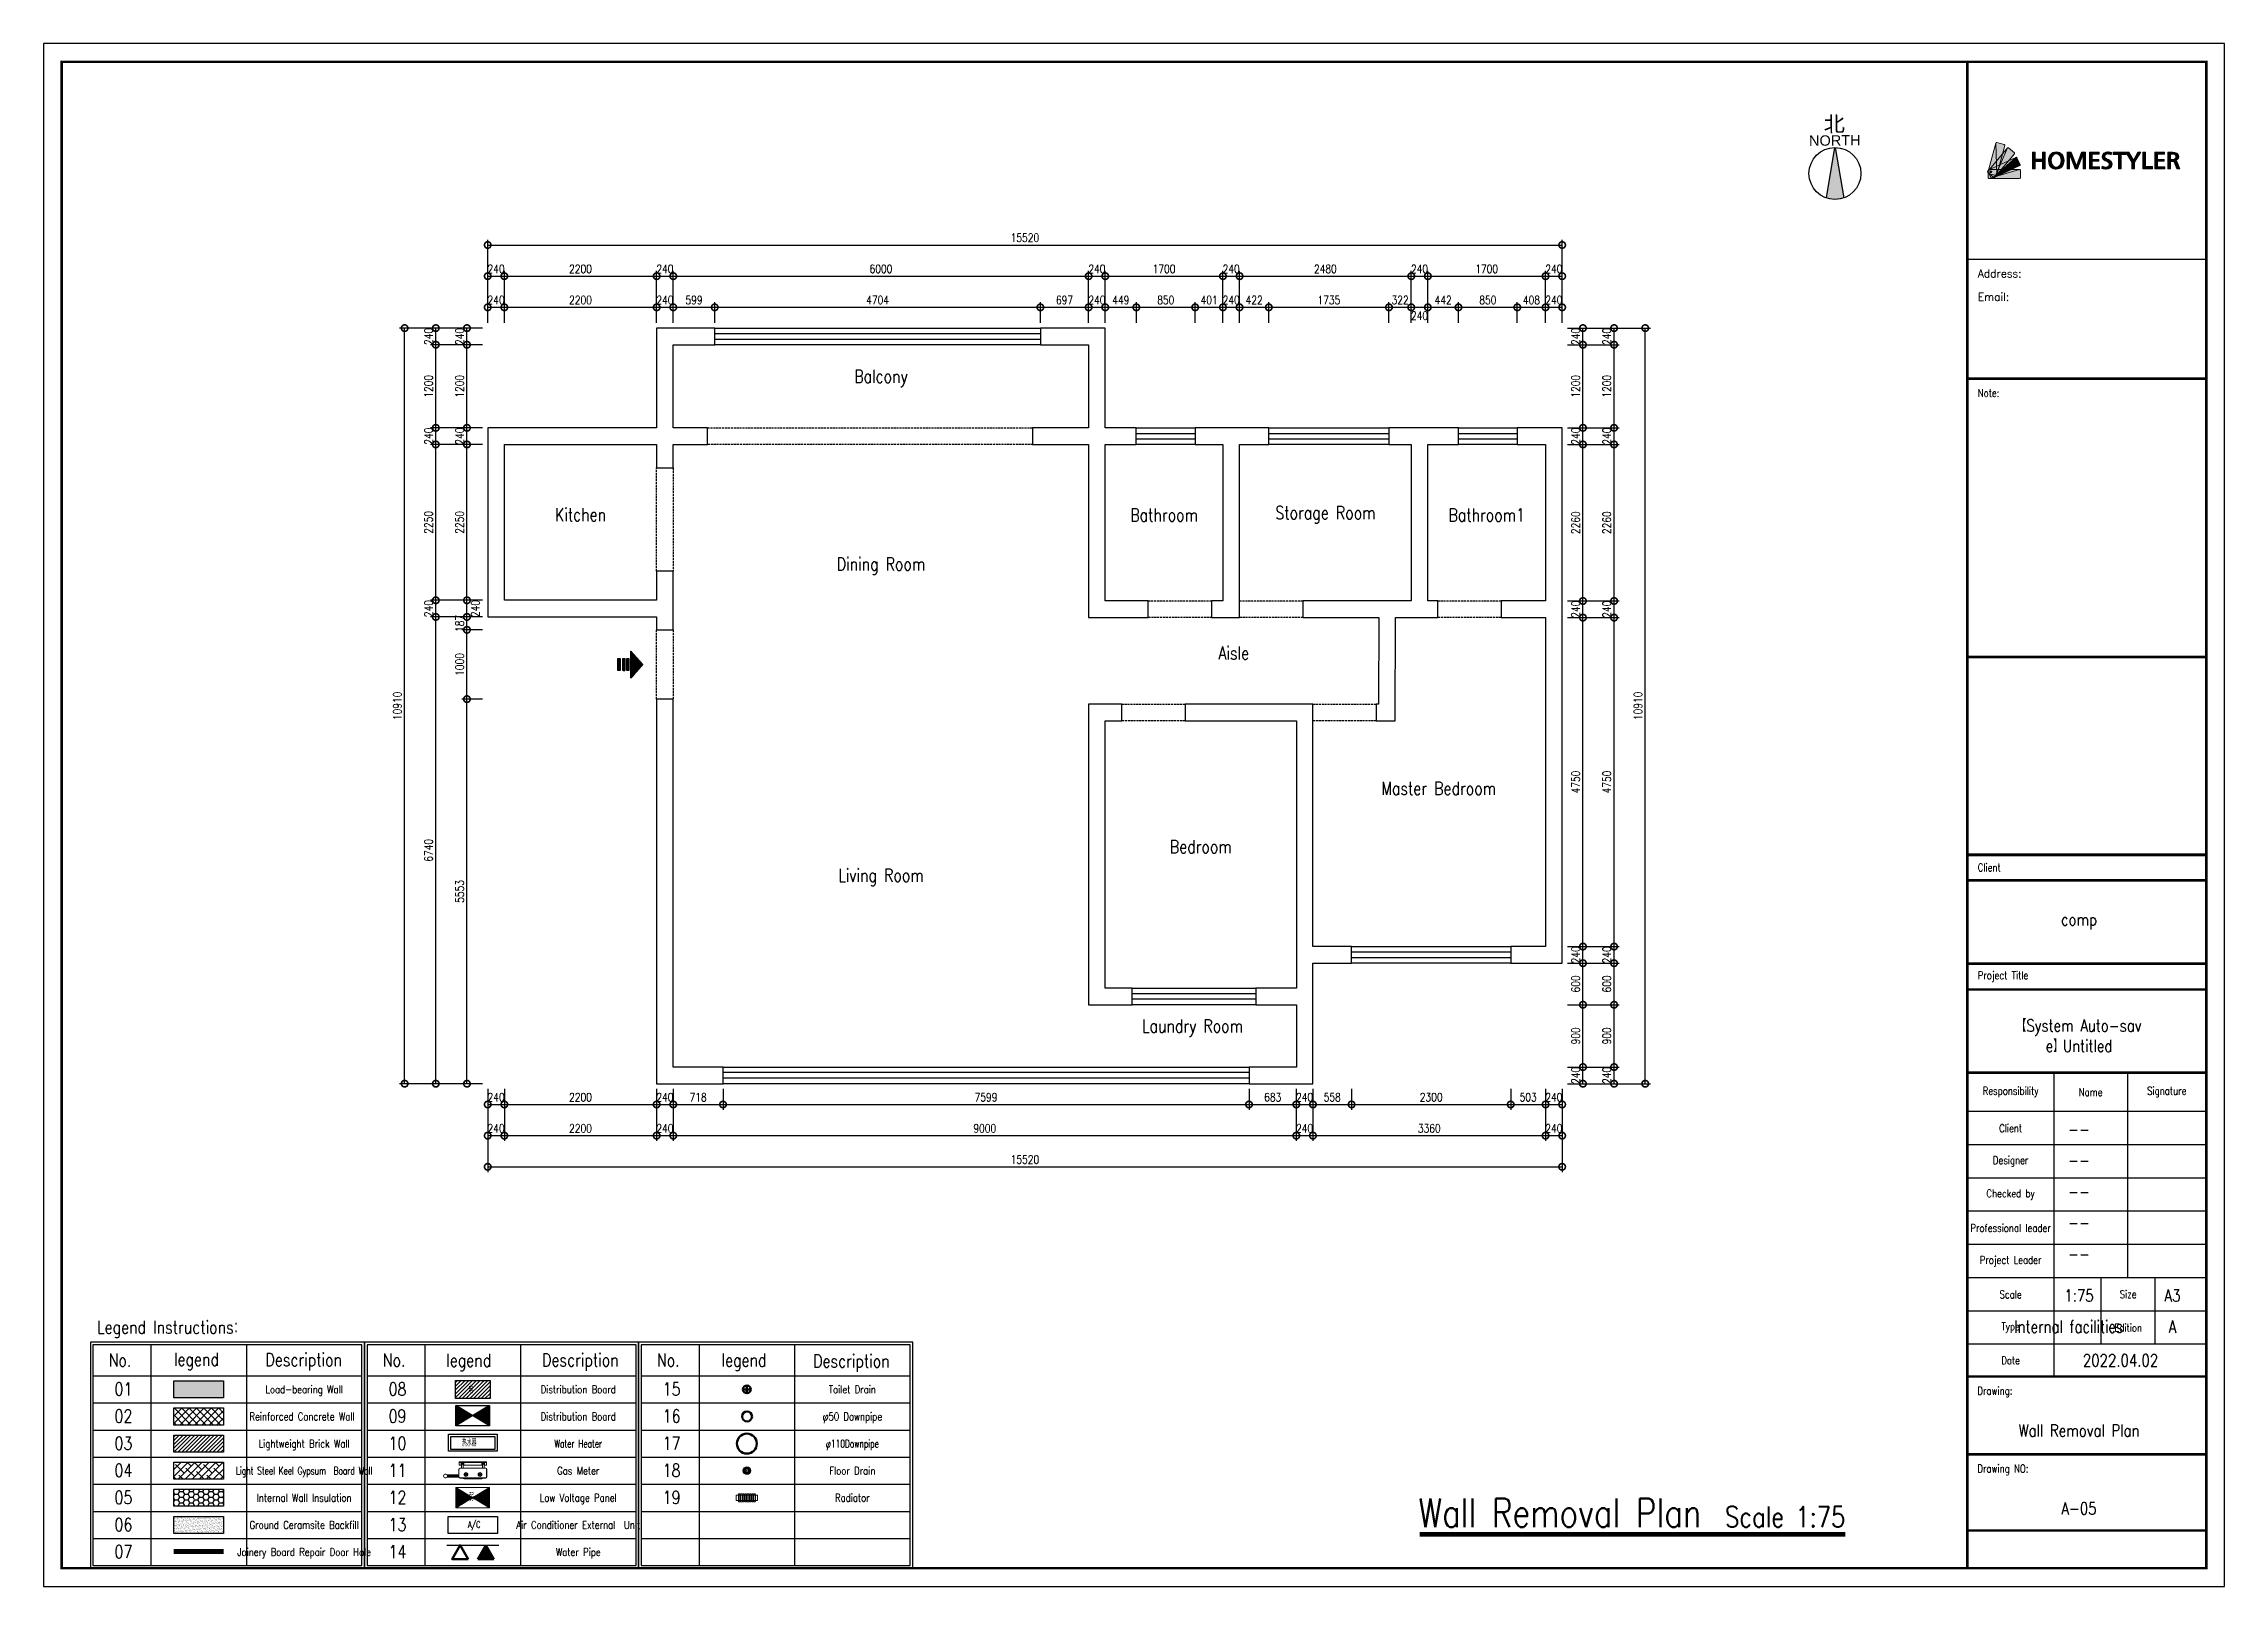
# Model space of a CAD drawing. Header units: millimetres. Extents: x 0 to 211505, y 0 to 22276.
# Drawn here: x 36001 to 67502, y 0 to 22276 of the extents above; entities that cross this region are included whole.
import ezdxf
from ezdxf.enums import TextEntityAlignment as Align

# ---------------------------------------------------------------- set-up
doc = ezdxf.new("R2010")
doc.units = ezdxf.units.MM
doc.linetypes.add('HIDDEN_JURAN', pattern=[1.4, 1, -0.4])
for name, color, linetype, lineweight in [('EM-回路', 2, 'Continuous', 5), ('EM-燃气', 136, 'Continuous', 5), ('EM-设备', 14, 'Continuous', 13), ('P-地漏', 31, 'Continuous', 5), ('W-冷给水', 100, 'COLD_WATER_SUPPLY_JURAN', 100), ('W-废水', 31, 'Continuous', 100), ('W-热给水', 14, 'HOT_WATER_SUPPLY_JURAN', 100)]:
    doc.layers.add(name, color=color, linetype=linetype, lineweight=lineweight)
for name, color, linetype in [('EM-开关面板', 61, 'Continuous'), ('homestyler', 7, 'Continuous'), ('P-其他元素', 1, 'Continuous'), ('P-填充', 138, 'Continuous'), ('P-墙体', 160, 'Continuous'), ('P-墙洞', 14, 'HIDDEN_JURAN'), ('P-房间名', 2, 'Continuous'), ('P-文字', 44, 'Continuous'), ('P-标注', 44, 'Continuous'), ('P-玻璃窗', 136, 'Continuous'), ('P-门', 60, 'Continuous'), ('V-文字', 50, 'Continuous')]:
    doc.layers.add(name, color=color, linetype=linetype)
doc.styles.get("Standard").update_dxf_attribs({"font": 'arial.ttf'})
doc.styles.add('标准', font='simplex.shx', dxfattribs={"width": 0.8, "bigfont": 'gbcbig.shx'})
doc.linetypes.add('COLD_WATER_SUPPLY_JURAN', pattern='A,19.5,-0.6,["J",Standard,S=1,R=1,X=-1,Y=-0.5],-0.6', length=20.7)
doc.linetypes.add('HOT_WATER_SUPPLY_JURAN', pattern='A,19.5,-0.6,["RJ",Standard,S=1,R=1,X=-1,Y=-0.5],-0.6', length=20.7)
doc.dimstyles.new('sjj_1-075', dxfattribs={"dimscale": 75, "dimtxt": 1.6, "dimasz": 2.5, "dimexe": 1, "dimexo": 1, "dimgap": 0.6, "dimtad": 1, "dimdec": 0, "dimzin": 12, "dimdsep": 46, "dimtxsty": '标准', "dimblk": 'DOTSMALL', "dimblk1": 'DOTSMALL', "dimblk2": 'DOTSMALL', "dimcen": 0.125, "dimclrd": 3, "dimclre": 3, "dimclrt": 14, "dimadec": 0, "dimazin": 0, "dimtfac": 1, "dimtdec": 0, "dimtix": 1, "dimtmove": 2, "dimatfit": 3, "dimldrblk": 'DOTSMALL', "dimfxl": 6, "dimfxlon": 1, "dimtvp": 1, "dimtolj": 1, "dimtzin": 0, "dimarcsym": 0})
pattern_1 = [(135, (-41924.8837, 660.13651), (-0.05303300859, -0.05303300859), [])]
pattern_2 = [(45, (-3.24054, -1.96112), (-0.072, 0.072), [])]
pattern_3 = [(45, (-3.24054, -1.96112), (-0.072, 0.072), [])]

msp = doc.modelspace()

# ---------------------------------------------------------------- texts
at = {"layer": 'P-房间名', "char_height": 187.5, "attachment_point": 5, "style": '标准'}
for s, insert in [('Balcony', (48096.3, 17440.3)), ('Kitchen', (43756.3, 15475.3)), ('Bathroom', (52186.3, 15470.3)), ('Storage Room', (54516.3, 15470.3)), ('Bathroom1', (56846.3, 15470.3)), ('Dining Room', (48096.3, 14730.8)), ('Aisle', (53191.5, 13475.5)), ('Master Bedroom', (56151.9, 11521.5)), ('Bedroom', (52716.3, 10680.3)), ('Living Room', (48096.3, 10235.8)), ('Laundry Room', (52596.3, 8060.3))]:
    msp.add_mtext(s, dxfattribs=dict(at, insert=insert))
at = {"layer": 'V-文字', "attachment_point": 5, "style": '标准'}
for s, insert, char_height in [('comp', (65401.6, 9600.2), 176.25), ('【System Auto-sav\\Pe】Untitled', (65401.6, 7950.2), 176.254), ('--', (65401.6, 6600.2), 176.25), ('--', (65401.6, 6150.2), 176.25), ('--', (65401.6, 5700.1), 176.25), ('--', (65401.6, 5250.1), 176.25), ('--', (65401.6, 4800.1), 176.25), ('1:75', (65401.6, 4200.1), 176.25), ('A3', (66751.7, 4200.1), 176.25), ('Internal facilities', (65251.6, 3750.1), 176.254), ('A', (66751.7, 3750.1), 176.3), ('2022.04.02', (66001.7, 3262.6), 176.25), ('Wall Removal Plan', (65401.6, 2250.1), 176.254), ('A-05', (65401.6, 1125), 176.25)]:
    msp.add_mtext(s, dxfattribs=dict(at, insert=insert, char_height=char_height))

# ---------------------------------------------------------------- blocks, each defined once
blk = doc.blocks.new('sjj_进门方向')
h = blk.add_hatch()
h.set_pattern_fill('ANSI31', color=250, scale=0.6, angle=90, style=0)
h.set_pattern_definition(pattern_1)
h.paths.add_polyline_path([(-192, 9), (0, 180), (193, 9)])
h = blk.add_hatch()
h.set_pattern_fill('ANSI31', color=250, scale=0.6, angle=90, style=0)
h.set_pattern_definition(pattern_1)
h.paths.add_polyline_path([(88, -20), (-87, -20), (-87, -49), (88, -49)])
h = blk.add_hatch()
h.set_pattern_fill('ANSI31', color=250, scale=0.6, angle=90, style=0)
h.set_pattern_definition(pattern_1)
h.paths.add_polyline_path([(-87, -145), (88, -145), (88, -180), (-87, -180)])
h.paths.add_polyline_path([(-87, -81), (88, -81), (88, -110), (-87, -110)])
blk.add_lwpolyline([(-193, 9), (0, 180), (193, 9), (-193, 9)])
for points in [[(-87, -20), (87, -20), (87, -49), (-87, -49)], [(-87, -81), (87, -81), (87, -110), (-87, -110)], [(-87, -145), (87, -145), (87, -180), (-87, -180)]]:
    blk.add_lwpolyline(points, close=True)
blk = doc.blocks.new('_DotSmall')
at = {"color": 0, "linetype": 'ByBlock', "const_width": 0.5}
blk.add_lwpolyline([(-0.0625, 0, 1), (0.0625, 0, 1)], format="xyb", close=True, dxfattribs=at)
blk = doc.blocks.new('*D1405')
at = {"layer": 'DEFPOINTS', "color": 0}
for p in [(41216, 18168), (41666, 18168), (41666, 7258)]:
    blk.add_point(p, dxfattribs=at)
at = {"layer": 'P-标注', "color": 3, "lineweight": -2}
for p, q in [((41591, 18168), (41141, 18168)), ((41216, 7258), (41216, 18168)), ((41591, 7258), (41141, 7258))]:
    blk.add_line(p, q, dxfattribs=at)
at = {"layer": 'P-标注', "color": 3, "lineweight": -2, "xscale": 187.5, "yscale": 187.5, "zscale": 187.5}
for p, rotation in [((41216, 18168), 89.99998127603168), ((41216, 7258), 269.9999812760316)]:
    blk.add_blockref('_DotSmall', p, dxfattribs=dict(at, rotation=rotation))
at = {"layer": 'P-标注', "color": 14, "insert": (41111, 12713), "char_height": 120, "attachment_point": 5, "rotation": 90, "style": '标准'}
blk.add_mtext('\\A1;10910', dxfattribs=at)
blk = doc.blocks.new('*D1406')
at = {"layer": 'DEFPOINTS', "color": 0}
for p in [(57936, 19368), (42416, 18918), (57936, 18918)]:
    blk.add_point(p, dxfattribs=at)
at = {"layer": 'P-标注', "color": 3, "lineweight": -2}
for p, q in [((42416, 18993), (42416, 19443)), ((42416, 19368), (57936, 19368)), ((57936, 18993), (57936, 19443))]:
    blk.add_line(p, q, dxfattribs=at)
at = {"layer": 'P-标注', "color": 3, "lineweight": -2, "xscale": 187.5, "yscale": 187.5, "zscale": 187.5, "rotation": 180}
blk.add_blockref('_DotSmall', (42416, 19368), dxfattribs=at)
at = {"layer": 'P-标注', "color": 3, "lineweight": -2, "xscale": 187.5, "yscale": 187.5, "zscale": 187.5}
blk.add_blockref('_DotSmall', (57936, 19368), dxfattribs=at)
at = {"layer": 'P-标注', "color": 14, "insert": (50176, 19473), "char_height": 120, "attachment_point": 5, "style": '标准'}
blk.add_mtext('\\A1;15520', dxfattribs=at)
blk = doc.blocks.new('*D1407')
at = {"layer": 'DEFPOINTS', "color": 0}
for p in [(58686, 18168), (59136, 18168), (58686, 7258)]:
    blk.add_point(p, dxfattribs=at)
at = {"layer": 'P-标注', "color": 3, "lineweight": -2}
for p, q in [((58761, 18168), (59211, 18168)), ((59136, 7258), (59136, 18168)), ((58761, 7258), (59211, 7258))]:
    blk.add_line(p, q, dxfattribs=at)
at = {"layer": 'P-标注', "color": 3, "lineweight": -2, "xscale": 187.5, "yscale": 187.5, "zscale": 187.5}
for p, rotation in [((59136, 18168), 89.99998127603168), ((59136, 7258), 269.9999812760316)]:
    blk.add_blockref('_DotSmall', p, dxfattribs=dict(at, rotation=rotation))
at = {"layer": 'P-标注', "color": 14, "insert": (59031, 12713), "char_height": 120, "attachment_point": 5, "rotation": 90, "style": '标准'}
blk.add_mtext('\\A1;10910', dxfattribs=at)
blk = doc.blocks.new('*D1408')
at = {"layer": 'DEFPOINTS', "color": 0}
for p in [(42416, 6508), (57936, 6508), (57936, 6058)]:
    blk.add_point(p, dxfattribs=at)
at = {"layer": 'P-标注', "color": 3, "lineweight": -2}
for p, q in [((42416, 6433), (42416, 5983)), ((57936, 6433), (57936, 5983)), ((42416, 6058), (57936, 6058))]:
    blk.add_line(p, q, dxfattribs=at)
at = {"layer": 'P-标注', "color": 3, "lineweight": -2, "xscale": 187.5, "yscale": 187.5, "zscale": 187.5, "rotation": 180}
blk.add_blockref('_DotSmall', (42416, 6058), dxfattribs=at)
at = {"layer": 'P-标注', "color": 3, "lineweight": -2, "xscale": 187.5, "yscale": 187.5, "zscale": 187.5}
blk.add_blockref('_DotSmall', (57936, 6058), dxfattribs=at)
at = {"layer": 'P-标注', "color": 14, "insert": (50176, 6163), "char_height": 120, "attachment_point": 5, "style": '标准'}
blk.add_mtext('\\A1;15520', dxfattribs=at)
blk = doc.blocks.new('*D1409')
at = {"layer": 'DEFPOINTS', "color": 0}
for p in [(41666, 13998), (42116, 13998), (42116, 7258)]:
    blk.add_point(p, dxfattribs=at)
at = {"layer": 'P-标注', "color": 3, "lineweight": -2}
for p, q in [((42041, 13998), (41591, 13998)), ((41666, 7258), (41666, 13998)), ((42041, 7258), (41591, 7258))]:
    blk.add_line(p, q, dxfattribs=at)
at = {"layer": 'P-标注', "color": 3, "lineweight": -2, "xscale": 187.5, "yscale": 187.5, "zscale": 187.5}
for p, rotation in [((41666, 13998), 89.99998127603169), ((41666, 7258), 269.9999812760317)]:
    blk.add_blockref('_DotSmall', p, dxfattribs=dict(at, rotation=rotation))
at = {"layer": 'P-标注', "color": 14, "insert": (41561, 10628), "char_height": 120, "attachment_point": 5, "rotation": 90, "style": '标准'}
blk.add_mtext('\\A1;6740', dxfattribs=at)
blk = doc.blocks.new('*D1410')
at = {"layer": 'DEFPOINTS', "color": 0}
for p in [(41666, 14238), (42116, 14238), (42116, 13998)]:
    blk.add_point(p, dxfattribs=at)
at = {"layer": 'P-标注', "color": 3, "lineweight": -2}
for p, q in [((42041, 14238), (41591, 14238)), ((41666, 13998), (41666, 14238)), ((42041, 13998), (41591, 13998))]:
    blk.add_line(p, q, dxfattribs=at)
at = {"layer": 'P-标注', "color": 3, "lineweight": -2, "xscale": 187.5, "yscale": 187.5, "zscale": 187.5}
for p, rotation in [((41666, 14238), 269.9999812760311), ((41666, 13998), 89.99998127603108)]:
    blk.add_blockref('_DotSmall', p, dxfattribs=dict(at, rotation=rotation))
at = {"layer": 'P-标注', "color": 14, "insert": (41561, 14118), "char_height": 120, "attachment_point": 5, "rotation": 90, "style": '标准'}
blk.add_mtext('\\A1;240', dxfattribs=at)
blk = doc.blocks.new('*D1411')
at = {"layer": 'DEFPOINTS', "color": 0}
for p in [(41666, 16488), (42116, 16488), (42116, 14238)]:
    blk.add_point(p, dxfattribs=at)
at = {"layer": 'P-标注', "color": 3, "lineweight": -2}
for p, q in [((42041, 16488), (41591, 16488)), ((41666, 14238), (41666, 16488)), ((42041, 14238), (41591, 14238))]:
    blk.add_line(p, q, dxfattribs=at)
at = {"layer": 'P-标注', "color": 3, "lineweight": -2, "xscale": 187.5, "yscale": 187.5, "zscale": 187.5}
for p, rotation in [((41666, 16488), 89.99998127603172), ((41666, 14238), 269.9999812760317)]:
    blk.add_blockref('_DotSmall', p, dxfattribs=dict(at, rotation=rotation))
at = {"layer": 'P-标注', "color": 14, "insert": (41561, 15363), "char_height": 120, "attachment_point": 5, "rotation": 90, "style": '标准'}
blk.add_mtext('\\A1;2250', dxfattribs=at)
blk = doc.blocks.new('*D1412')
at = {"layer": 'DEFPOINTS', "color": 0}
for p in [(41666, 16728), (42116, 16728), (42116, 16488)]:
    blk.add_point(p, dxfattribs=at)
at = {"layer": 'P-标注', "color": 3, "lineweight": -2}
for p, q in [((42041, 16728), (41591, 16728)), ((41666, 16488), (41666, 16728)), ((42041, 16488), (41591, 16488))]:
    blk.add_line(p, q, dxfattribs=at)
at = {"layer": 'P-标注', "color": 3, "lineweight": -2, "xscale": 187.5, "yscale": 187.5, "zscale": 187.5}
for p, rotation in [((41666, 16728), 269.9999812760311), ((41666, 16488), 89.99998127603108)]:
    blk.add_blockref('_DotSmall', p, dxfattribs=dict(at, rotation=rotation))
at = {"layer": 'P-标注', "color": 14, "insert": (41561, 16608), "char_height": 120, "attachment_point": 5, "rotation": 90, "style": '标准'}
blk.add_mtext('\\A1;240', dxfattribs=at)
blk = doc.blocks.new('*D1413')
at = {"layer": 'DEFPOINTS', "color": 0}
for p in [(41666, 17928), (42116, 17928), (42116, 16728)]:
    blk.add_point(p, dxfattribs=at)
at = {"layer": 'P-标注', "color": 3, "lineweight": -2}
for p, q in [((42041, 17928), (41591, 17928)), ((41666, 16728), (41666, 17928)), ((42041, 16728), (41591, 16728))]:
    blk.add_line(p, q, dxfattribs=at)
at = {"layer": 'P-标注', "color": 3, "lineweight": -2, "xscale": 187.5, "yscale": 187.5, "zscale": 187.5}
for p, rotation in [((41666, 17928), 89.99998127603176), ((41666, 16728), 269.9999812760317)]:
    blk.add_blockref('_DotSmall', p, dxfattribs=dict(at, rotation=rotation))
at = {"layer": 'P-标注', "color": 14, "insert": (41561, 17328), "char_height": 120, "attachment_point": 5, "rotation": 90, "style": '标准'}
blk.add_mtext('\\A1;1200', dxfattribs=at)
blk = doc.blocks.new('*D1414')
at = {"layer": 'DEFPOINTS', "color": 0}
for p in [(41666, 18168), (42116, 18168), (42116, 17928)]:
    blk.add_point(p, dxfattribs=at)
at = {"layer": 'P-标注', "color": 3, "lineweight": -2}
for p, q in [((42041, 18168), (41591, 18168)), ((41666, 17928), (41666, 18168)), ((42041, 17928), (41591, 17928))]:
    blk.add_line(p, q, dxfattribs=at)
at = {"layer": 'P-标注', "color": 3, "lineweight": -2, "xscale": 187.5, "yscale": 187.5, "zscale": 187.5}
for p, rotation in [((41666, 18168), 269.9999812760311), ((41666, 17928), 89.99998127603108)]:
    blk.add_blockref('_DotSmall', p, dxfattribs=dict(at, rotation=rotation))
at = {"layer": 'P-标注', "color": 14, "insert": (41561, 18048), "char_height": 120, "attachment_point": 5, "rotation": 90, "style": '标准'}
blk.add_mtext('\\A1;240', dxfattribs=at)
blk = doc.blocks.new('*D1415')
at = {"layer": 'DEFPOINTS', "color": 0}
for p in [(42656, 18918), (42416, 18468), (42656, 18468)]:
    blk.add_point(p, dxfattribs=at)
at = {"layer": 'P-标注', "color": 3, "lineweight": -2}
for p, q in [((42416, 18543), (42416, 18993)), ((42416, 18918), (42656, 18918)), ((42656, 18543), (42656, 18993))]:
    blk.add_line(p, q, dxfattribs=at)
at = {"layer": 'P-标注', "color": 3, "lineweight": -2, "xscale": 187.5, "yscale": 187.5, "zscale": 187.5}
blk.add_blockref('_DotSmall', (42416, 18918), dxfattribs=at)
at = {"layer": 'P-标注', "color": 3, "lineweight": -2, "xscale": 187.5, "yscale": 187.5, "zscale": 187.5, "rotation": 180}
blk.add_blockref('_DotSmall', (42656, 18918), dxfattribs=at)
at = {"layer": 'P-标注', "color": 14, "insert": (42536, 19023), "char_height": 120, "attachment_point": 5, "style": '标准'}
blk.add_mtext('\\A1;240', dxfattribs=at)
blk = doc.blocks.new('*D1416')
at = {"layer": 'DEFPOINTS', "color": 0}
for p in [(44856, 18918), (42656, 18468), (44856, 18468)]:
    blk.add_point(p, dxfattribs=at)
at = {"layer": 'P-标注', "color": 3, "lineweight": -2}
for p, q in [((42656, 18543), (42656, 18993)), ((42656, 18918), (44856, 18918)), ((44856, 18543), (44856, 18993))]:
    blk.add_line(p, q, dxfattribs=at)
at = {"layer": 'P-标注', "color": 3, "lineweight": -2, "xscale": 187.5, "yscale": 187.5, "zscale": 187.5, "rotation": 180}
blk.add_blockref('_DotSmall', (42656, 18918), dxfattribs=at)
at = {"layer": 'P-标注', "color": 3, "lineweight": -2, "xscale": 187.5, "yscale": 187.5, "zscale": 187.5}
blk.add_blockref('_DotSmall', (44856, 18918), dxfattribs=at)
at = {"layer": 'P-标注', "color": 14, "insert": (43756, 19023), "char_height": 120, "attachment_point": 5, "style": '标准'}
blk.add_mtext('\\A1;2200', dxfattribs=at)
blk = doc.blocks.new('*D1417')
at = {"layer": 'DEFPOINTS', "color": 0}
for p in [(45096, 18918), (44856, 18468), (45096, 18468)]:
    blk.add_point(p, dxfattribs=at)
at = {"layer": 'P-标注', "color": 3, "lineweight": -2}
for p, q in [((44856, 18543), (44856, 18993)), ((44856, 18918), (45096, 18918)), ((45096, 18543), (45096, 18993))]:
    blk.add_line(p, q, dxfattribs=at)
at = {"layer": 'P-标注', "color": 3, "lineweight": -2, "xscale": 187.5, "yscale": 187.5, "zscale": 187.5}
blk.add_blockref('_DotSmall', (44856, 18918), dxfattribs=at)
at = {"layer": 'P-标注', "color": 3, "lineweight": -2, "xscale": 187.5, "yscale": 187.5, "zscale": 187.5, "rotation": 180}
blk.add_blockref('_DotSmall', (45096, 18918), dxfattribs=at)
at = {"layer": 'P-标注', "color": 14, "insert": (44976, 19023), "char_height": 120, "attachment_point": 5, "style": '标准'}
blk.add_mtext('\\A1;240', dxfattribs=at)
blk = doc.blocks.new('*D1418')
at = {"layer": 'DEFPOINTS', "color": 0}
for p in [(51096, 18918), (45096, 18468), (51096, 18468)]:
    blk.add_point(p, dxfattribs=at)
at = {"layer": 'P-标注', "color": 3, "lineweight": -2}
for p, q in [((45096, 18543), (45096, 18993)), ((45096, 18918), (51096, 18918)), ((51096, 18543), (51096, 18993))]:
    blk.add_line(p, q, dxfattribs=at)
at = {"layer": 'P-标注', "color": 3, "lineweight": -2, "xscale": 187.5, "yscale": 187.5, "zscale": 187.5, "rotation": 180}
blk.add_blockref('_DotSmall', (45096, 18918), dxfattribs=at)
at = {"layer": 'P-标注', "color": 3, "lineweight": -2, "xscale": 187.5, "yscale": 187.5, "zscale": 187.5}
blk.add_blockref('_DotSmall', (51096, 18918), dxfattribs=at)
at = {"layer": 'P-标注', "color": 14, "insert": (48096, 19023), "char_height": 120, "attachment_point": 5, "style": '标准'}
blk.add_mtext('\\A1;6000', dxfattribs=at)
blk = doc.blocks.new('*D1419')
at = {"layer": 'DEFPOINTS', "color": 0}
for p in [(51336, 18918), (51096, 18468), (51336, 18468)]:
    blk.add_point(p, dxfattribs=at)
at = {"layer": 'P-标注', "color": 3, "lineweight": -2}
for p, q in [((51096, 18543), (51096, 18993)), ((51096, 18918), (51336, 18918)), ((51336, 18543), (51336, 18993))]:
    blk.add_line(p, q, dxfattribs=at)
at = {"layer": 'P-标注', "color": 3, "lineweight": -2, "xscale": 187.5, "yscale": 187.5, "zscale": 187.5}
blk.add_blockref('_DotSmall', (51096, 18918), dxfattribs=at)
at = {"layer": 'P-标注', "color": 3, "lineweight": -2, "xscale": 187.5, "yscale": 187.5, "zscale": 187.5, "rotation": 180}
blk.add_blockref('_DotSmall', (51336, 18918), dxfattribs=at)
at = {"layer": 'P-标注', "color": 14, "insert": (51216, 19023), "char_height": 120, "attachment_point": 5, "style": '标准'}
blk.add_mtext('\\A1;240', dxfattribs=at)
blk = doc.blocks.new('*D1420')
at = {"layer": 'DEFPOINTS', "color": 0}
for p in [(53036, 18918), (51336, 18468), (53036, 18468)]:
    blk.add_point(p, dxfattribs=at)
at = {"layer": 'P-标注', "color": 3, "lineweight": -2}
for p, q in [((51336, 18543), (51336, 18993)), ((51336, 18918), (53036, 18918)), ((53036, 18543), (53036, 18993))]:
    blk.add_line(p, q, dxfattribs=at)
at = {"layer": 'P-标注', "color": 3, "lineweight": -2, "xscale": 187.5, "yscale": 187.5, "zscale": 187.5, "rotation": 180}
blk.add_blockref('_DotSmall', (51336, 18918), dxfattribs=at)
at = {"layer": 'P-标注', "color": 3, "lineweight": -2, "xscale": 187.5, "yscale": 187.5, "zscale": 187.5}
blk.add_blockref('_DotSmall', (53036, 18918), dxfattribs=at)
at = {"layer": 'P-标注', "color": 14, "insert": (52186, 19023), "char_height": 120, "attachment_point": 5, "style": '标准'}
blk.add_mtext('\\A1;1700', dxfattribs=at)
blk = doc.blocks.new('*D1421')
at = {"layer": 'DEFPOINTS', "color": 0}
for p in [(53276, 18918), (53036, 18468), (53276, 18468)]:
    blk.add_point(p, dxfattribs=at)
at = {"layer": 'P-标注', "color": 3, "lineweight": -2}
for p, q in [((53036, 18543), (53036, 18993)), ((53036, 18918), (53276, 18918)), ((53276, 18543), (53276, 18993))]:
    blk.add_line(p, q, dxfattribs=at)
at = {"layer": 'P-标注', "color": 3, "lineweight": -2, "xscale": 187.5, "yscale": 187.5, "zscale": 187.5}
blk.add_blockref('_DotSmall', (53036, 18918), dxfattribs=at)
at = {"layer": 'P-标注', "color": 3, "lineweight": -2, "xscale": 187.5, "yscale": 187.5, "zscale": 187.5, "rotation": 180}
blk.add_blockref('_DotSmall', (53276, 18918), dxfattribs=at)
at = {"layer": 'P-标注', "color": 14, "insert": (53156, 19023), "char_height": 120, "attachment_point": 5, "style": '标准'}
blk.add_mtext('\\A1;240', dxfattribs=at)
blk = doc.blocks.new('*D1422')
at = {"layer": 'DEFPOINTS', "color": 0}
for p in [(55756, 18918), (53276, 18468), (55756, 18468)]:
    blk.add_point(p, dxfattribs=at)
at = {"layer": 'P-标注', "color": 3, "lineweight": -2}
for p, q in [((53276, 18543), (53276, 18993)), ((53276, 18918), (55756, 18918)), ((55756, 18543), (55756, 18993))]:
    blk.add_line(p, q, dxfattribs=at)
at = {"layer": 'P-标注', "color": 3, "lineweight": -2, "xscale": 187.5, "yscale": 187.5, "zscale": 187.5, "rotation": 180}
blk.add_blockref('_DotSmall', (53276, 18918), dxfattribs=at)
at = {"layer": 'P-标注', "color": 3, "lineweight": -2, "xscale": 187.5, "yscale": 187.5, "zscale": 187.5}
blk.add_blockref('_DotSmall', (55756, 18918), dxfattribs=at)
at = {"layer": 'P-标注', "color": 14, "insert": (54516, 19023), "char_height": 120, "attachment_point": 5, "style": '标准'}
blk.add_mtext('\\A1;2480', dxfattribs=at)
blk = doc.blocks.new('*D1423')
at = {"layer": 'DEFPOINTS', "color": 0}
for p in [(55996, 18918), (55756, 18468), (55996, 18468)]:
    blk.add_point(p, dxfattribs=at)
at = {"layer": 'P-标注', "color": 3, "lineweight": -2}
for p, q in [((55756, 18543), (55756, 18993)), ((55756, 18918), (55996, 18918)), ((55996, 18543), (55996, 18993))]:
    blk.add_line(p, q, dxfattribs=at)
at = {"layer": 'P-标注', "color": 3, "lineweight": -2, "xscale": 187.5, "yscale": 187.5, "zscale": 187.5}
blk.add_blockref('_DotSmall', (55756, 18918), dxfattribs=at)
at = {"layer": 'P-标注', "color": 3, "lineweight": -2, "xscale": 187.5, "yscale": 187.5, "zscale": 187.5, "rotation": 180}
blk.add_blockref('_DotSmall', (55996, 18918), dxfattribs=at)
at = {"layer": 'P-标注', "color": 14, "insert": (55876, 19023), "char_height": 120, "attachment_point": 5, "style": '标准'}
blk.add_mtext('\\A1;240', dxfattribs=at)
blk = doc.blocks.new('*D1424')
at = {"layer": 'DEFPOINTS', "color": 0}
for p in [(57696, 18918), (55996, 18468), (57696, 18468)]:
    blk.add_point(p, dxfattribs=at)
at = {"layer": 'P-标注', "color": 3, "lineweight": -2}
for p, q in [((55996, 18543), (55996, 18993)), ((55996, 18918), (57696, 18918)), ((57696, 18543), (57696, 18993))]:
    blk.add_line(p, q, dxfattribs=at)
at = {"layer": 'P-标注', "color": 3, "lineweight": -2, "xscale": 187.5, "yscale": 187.5, "zscale": 187.5, "rotation": 180}
blk.add_blockref('_DotSmall', (55996, 18918), dxfattribs=at)
at = {"layer": 'P-标注', "color": 3, "lineweight": -2, "xscale": 187.5, "yscale": 187.5, "zscale": 187.5}
blk.add_blockref('_DotSmall', (57696, 18918), dxfattribs=at)
at = {"layer": 'P-标注', "color": 14, "insert": (56846, 19023), "char_height": 120, "attachment_point": 5, "style": '标准'}
blk.add_mtext('\\A1;1700', dxfattribs=at)
blk = doc.blocks.new('*D1425')
at = {"layer": 'DEFPOINTS', "color": 0}
for p in [(57936, 18918), (57696, 18468), (57936, 18468)]:
    blk.add_point(p, dxfattribs=at)
at = {"layer": 'P-标注', "color": 3, "lineweight": -2}
for p, q in [((57696, 18543), (57696, 18993)), ((57696, 18918), (57936, 18918)), ((57936, 18543), (57936, 18993))]:
    blk.add_line(p, q, dxfattribs=at)
at = {"layer": 'P-标注', "color": 3, "lineweight": -2, "xscale": 187.5, "yscale": 187.5, "zscale": 187.5}
blk.add_blockref('_DotSmall', (57696, 18918), dxfattribs=at)
at = {"layer": 'P-标注', "color": 3, "lineweight": -2, "xscale": 187.5, "yscale": 187.5, "zscale": 187.5, "rotation": 180}
blk.add_blockref('_DotSmall', (57936, 18918), dxfattribs=at)
at = {"layer": 'P-标注', "color": 14, "insert": (57816, 19023), "char_height": 120, "attachment_point": 5, "style": '标准'}
blk.add_mtext('\\A1;240', dxfattribs=at)
blk = doc.blocks.new('*D1426')
at = {"layer": 'DEFPOINTS', "color": 0}
for p in [(58236, 7498), (58236, 7258), (58686, 7498)]:
    blk.add_point(p, dxfattribs=at)
at = {"layer": 'P-标注', "color": 3, "lineweight": -2}
for p, q in [((58311, 7498), (58761, 7498)), ((58311, 7258), (58761, 7258)), ((58686, 7258), (58686, 7498))]:
    blk.add_line(p, q, dxfattribs=at)
at = {"layer": 'P-标注', "color": 3, "lineweight": -2, "xscale": 187.5, "yscale": 187.5, "zscale": 187.5}
for p, rotation in [((58686, 7498), 269.9999812760311), ((58686, 7258), 89.99998127603108)]:
    blk.add_blockref('_DotSmall', p, dxfattribs=dict(at, rotation=rotation))
at = {"layer": 'P-标注', "color": 14, "insert": (58581, 7378), "char_height": 120, "attachment_point": 5, "rotation": 90, "style": '标准'}
blk.add_mtext('\\A1;240', dxfattribs=at)
blk = doc.blocks.new('*D1427')
at = {"layer": 'DEFPOINTS', "color": 0}
for p in [(58236, 8398), (58686, 8398), (58236, 7498)]:
    blk.add_point(p, dxfattribs=at)
at = {"layer": 'P-标注', "color": 3, "lineweight": -2}
for p, q in [((58311, 8398), (58761, 8398)), ((58686, 7498), (58686, 8398)), ((58311, 7498), (58761, 7498))]:
    blk.add_line(p, q, dxfattribs=at)
at = {"layer": 'P-标注', "color": 3, "lineweight": -2, "xscale": 187.5, "yscale": 187.5, "zscale": 187.5}
for p, rotation in [((58686, 8398), 89.99998127603155), ((58686, 7498), 269.9999812760315)]:
    blk.add_blockref('_DotSmall', p, dxfattribs=dict(at, rotation=rotation))
at = {"layer": 'P-标注', "color": 14, "insert": (58581, 7948), "char_height": 120, "attachment_point": 5, "rotation": 90, "style": '标准'}
blk.add_mtext('\\A1;900', dxfattribs=at)
blk = doc.blocks.new('*D1428')
at = {"layer": 'DEFPOINTS', "color": 0}
for p in [(58236, 8998), (58686, 8998), (58236, 8398)]:
    blk.add_point(p, dxfattribs=at)
at = {"layer": 'P-标注', "color": 3, "lineweight": -2}
for p, q in [((58311, 8998), (58761, 8998)), ((58686, 8398), (58686, 8998)), ((58311, 8398), (58761, 8398))]:
    blk.add_line(p, q, dxfattribs=at)
at = {"layer": 'P-标注', "color": 3, "lineweight": -2, "xscale": 187.5, "yscale": 187.5, "zscale": 187.5}
for p, rotation in [((58686, 8998), 89.99998127603176), ((58686, 8398), 269.9999812760317)]:
    blk.add_blockref('_DotSmall', p, dxfattribs=dict(at, rotation=rotation))
at = {"layer": 'P-标注', "color": 14, "insert": (58581, 8698), "char_height": 120, "attachment_point": 5, "rotation": 90, "style": '标准'}
blk.add_mtext('\\A1;600', dxfattribs=at)
blk = doc.blocks.new('*D1429')
at = {"layer": 'DEFPOINTS', "color": 0}
for p in [(58236, 9238), (58686, 9238), (58236, 8998)]:
    blk.add_point(p, dxfattribs=at)
at = {"layer": 'P-标注', "color": 3, "lineweight": -2}
for p, q in [((58311, 9238), (58761, 9238)), ((58686, 8998), (58686, 9238)), ((58311, 8998), (58761, 8998))]:
    blk.add_line(p, q, dxfattribs=at)
at = {"layer": 'P-标注', "color": 3, "lineweight": -2, "xscale": 187.5, "yscale": 187.5, "zscale": 187.5}
for p, rotation in [((58686, 9238), 269.9999812760311), ((58686, 8998), 89.99998127603108)]:
    blk.add_blockref('_DotSmall', p, dxfattribs=dict(at, rotation=rotation))
at = {"layer": 'P-标注', "color": 14, "insert": (58581, 9118), "char_height": 120, "attachment_point": 5, "rotation": 90, "style": '标准'}
blk.add_mtext('\\A1;240', dxfattribs=at)
blk = doc.blocks.new('*D1430')
at = {"layer": 'DEFPOINTS', "color": 0}
for p in [(58236, 13988), (58686, 13988), (58236, 9238)]:
    blk.add_point(p, dxfattribs=at)
at = {"layer": 'P-标注', "color": 3, "lineweight": -2}
for p, q in [((58311, 13988), (58761, 13988)), ((58686, 9238), (58686, 13988)), ((58311, 9238), (58761, 9238))]:
    blk.add_line(p, q, dxfattribs=at)
at = {"layer": 'P-标注', "color": 3, "lineweight": -2, "xscale": 187.5, "yscale": 187.5, "zscale": 187.5}
for p, rotation in [((58686, 13988), 89.99998127603163), ((58686, 9238), 269.9999812760316)]:
    blk.add_blockref('_DotSmall', p, dxfattribs=dict(at, rotation=rotation))
at = {"layer": 'P-标注', "color": 14, "insert": (58581, 11613), "char_height": 120, "attachment_point": 5, "rotation": 90, "style": '标准'}
blk.add_mtext('\\A1;4750', dxfattribs=at)
blk = doc.blocks.new('*D1431')
at = {"layer": 'DEFPOINTS', "color": 0}
for p in [(58236, 14228), (58686, 14228), (58236, 13988)]:
    blk.add_point(p, dxfattribs=at)
at = {"layer": 'P-标注', "color": 3, "lineweight": -2}
for p, q in [((58311, 14228), (58761, 14228)), ((58686, 13988), (58686, 14228)), ((58311, 13988), (58761, 13988))]:
    blk.add_line(p, q, dxfattribs=at)
at = {"layer": 'P-标注', "color": 3, "lineweight": -2, "xscale": 187.5, "yscale": 187.5, "zscale": 187.5}
for p, rotation in [((58686, 14228), 269.9999812760311), ((58686, 13988), 89.99998127603108)]:
    blk.add_blockref('_DotSmall', p, dxfattribs=dict(at, rotation=rotation))
at = {"layer": 'P-标注', "color": 14, "insert": (58581, 14108), "char_height": 120, "attachment_point": 5, "rotation": 90, "style": '标准'}
blk.add_mtext('\\A1;240', dxfattribs=at)
blk = doc.blocks.new('*D1432')
at = {"layer": 'DEFPOINTS', "color": 0}
for p in [(58236, 16488), (58686, 16488), (58236, 14228)]:
    blk.add_point(p, dxfattribs=at)
at = {"layer": 'P-标注', "color": 3, "lineweight": -2}
for p, q in [((58311, 16488), (58761, 16488)), ((58686, 14228), (58686, 16488)), ((58311, 14228), (58761, 14228))]:
    blk.add_line(p, q, dxfattribs=at)
at = {"layer": 'P-标注', "color": 3, "lineweight": -2, "xscale": 187.5, "yscale": 187.5, "zscale": 187.5}
for p, rotation in [((58686, 16488), 89.99998127603163), ((58686, 14228), 269.9999812760316)]:
    blk.add_blockref('_DotSmall', p, dxfattribs=dict(at, rotation=rotation))
at = {"layer": 'P-标注', "color": 14, "insert": (58581, 15358), "char_height": 120, "attachment_point": 5, "rotation": 90, "style": '标准'}
blk.add_mtext('\\A1;2260', dxfattribs=at)
blk = doc.blocks.new('*D1433')
at = {"layer": 'DEFPOINTS', "color": 0}
for p in [(58236, 16728), (58686, 16728), (58236, 16488)]:
    blk.add_point(p, dxfattribs=at)
at = {"layer": 'P-标注', "color": 3, "lineweight": -2}
for p, q in [((58311, 16728), (58761, 16728)), ((58686, 16488), (58686, 16728)), ((58311, 16488), (58761, 16488))]:
    blk.add_line(p, q, dxfattribs=at)
at = {"layer": 'P-标注', "color": 3, "lineweight": -2, "xscale": 187.5, "yscale": 187.5, "zscale": 187.5}
for p, rotation in [((58686, 16728), 269.9999812760311), ((58686, 16488), 89.99998127603108)]:
    blk.add_blockref('_DotSmall', p, dxfattribs=dict(at, rotation=rotation))
at = {"layer": 'P-标注', "color": 14, "insert": (58581, 16608), "char_height": 120, "attachment_point": 5, "rotation": 90, "style": '标准'}
blk.add_mtext('\\A1;240', dxfattribs=at)
blk = doc.blocks.new('*D1434')
at = {"layer": 'DEFPOINTS', "color": 0}
for p in [(58236, 17928), (58686, 17928), (58236, 16728)]:
    blk.add_point(p, dxfattribs=at)
at = {"layer": 'P-标注', "color": 3, "lineweight": -2}
for p, q in [((58311, 17928), (58761, 17928)), ((58686, 16728), (58686, 17928)), ((58311, 16728), (58761, 16728))]:
    blk.add_line(p, q, dxfattribs=at)
at = {"layer": 'P-标注', "color": 3, "lineweight": -2, "xscale": 187.5, "yscale": 187.5, "zscale": 187.5}
for p, rotation in [((58686, 17928), 89.99998127603176), ((58686, 16728), 269.9999812760317)]:
    blk.add_blockref('_DotSmall', p, dxfattribs=dict(at, rotation=rotation))
at = {"layer": 'P-标注', "color": 14, "insert": (58581, 17328), "char_height": 120, "attachment_point": 5, "rotation": 90, "style": '标准'}
blk.add_mtext('\\A1;1200', dxfattribs=at)
blk = doc.blocks.new('*D1435')
at = {"layer": 'DEFPOINTS', "color": 0}
for p in [(58236, 18168), (58686, 18168), (58236, 17928)]:
    blk.add_point(p, dxfattribs=at)
at = {"layer": 'P-标注', "color": 3, "lineweight": -2}
for p, q in [((58311, 18168), (58761, 18168)), ((58686, 17928), (58686, 18168)), ((58311, 17928), (58761, 17928))]:
    blk.add_line(p, q, dxfattribs=at)
at = {"layer": 'P-标注', "color": 3, "lineweight": -2, "xscale": 187.5, "yscale": 187.5, "zscale": 187.5}
for p, rotation in [((58686, 18168), 269.9999812760311), ((58686, 17928), 89.99998127603108)]:
    blk.add_blockref('_DotSmall', p, dxfattribs=dict(at, rotation=rotation))
at = {"layer": 'P-标注', "color": 14, "insert": (58581, 18048), "char_height": 120, "attachment_point": 5, "rotation": 90, "style": '标准'}
blk.add_mtext('\\A1;240', dxfattribs=at)
blk = doc.blocks.new('*D1436')
at = {"layer": 'DEFPOINTS', "color": 0}
for p in [(42416, 6958), (42656, 6958), (42656, 6508)]:
    blk.add_point(p, dxfattribs=at)
at = {"layer": 'P-标注', "color": 3, "lineweight": -2}
for p, q in [((42416, 6883), (42416, 6433)), ((42656, 6883), (42656, 6433)), ((42416, 6508), (42656, 6508))]:
    blk.add_line(p, q, dxfattribs=at)
at = {"layer": 'P-标注', "color": 3, "lineweight": -2, "xscale": 187.5, "yscale": 187.5, "zscale": 187.5}
blk.add_blockref('_DotSmall', (42416, 6508), dxfattribs=at)
at = {"layer": 'P-标注', "color": 3, "lineweight": -2, "xscale": 187.5, "yscale": 187.5, "zscale": 187.5, "rotation": 180}
blk.add_blockref('_DotSmall', (42656, 6508), dxfattribs=at)
at = {"layer": 'P-标注', "color": 14, "insert": (42536, 6613), "char_height": 120, "attachment_point": 5, "style": '标准'}
blk.add_mtext('\\A1;240', dxfattribs=at)
blk = doc.blocks.new('*D1437')
at = {"layer": 'DEFPOINTS', "color": 0}
for p in [(42656, 6958), (44856, 6958), (44856, 6508)]:
    blk.add_point(p, dxfattribs=at)
at = {"layer": 'P-标注', "color": 3, "lineweight": -2}
for p, q in [((42656, 6883), (42656, 6433)), ((44856, 6883), (44856, 6433)), ((42656, 6508), (44856, 6508))]:
    blk.add_line(p, q, dxfattribs=at)
at = {"layer": 'P-标注', "color": 3, "lineweight": -2, "xscale": 187.5, "yscale": 187.5, "zscale": 187.5, "rotation": 180}
blk.add_blockref('_DotSmall', (42656, 6508), dxfattribs=at)
at = {"layer": 'P-标注', "color": 3, "lineweight": -2, "xscale": 187.5, "yscale": 187.5, "zscale": 187.5}
blk.add_blockref('_DotSmall', (44856, 6508), dxfattribs=at)
at = {"layer": 'P-标注', "color": 14, "insert": (43756, 6613), "char_height": 120, "attachment_point": 5, "style": '标准'}
blk.add_mtext('\\A1;2200', dxfattribs=at)
blk = doc.blocks.new('*D1438')
at = {"layer": 'DEFPOINTS', "color": 0}
for p in [(44856, 6958), (45096, 6958), (45096, 6508)]:
    blk.add_point(p, dxfattribs=at)
at = {"layer": 'P-标注', "color": 3, "lineweight": -2}
for p, q in [((44856, 6883), (44856, 6433)), ((45096, 6883), (45096, 6433)), ((44856, 6508), (45096, 6508))]:
    blk.add_line(p, q, dxfattribs=at)
at = {"layer": 'P-标注', "color": 3, "lineweight": -2, "xscale": 187.5, "yscale": 187.5, "zscale": 187.5}
blk.add_blockref('_DotSmall', (44856, 6508), dxfattribs=at)
at = {"layer": 'P-标注', "color": 3, "lineweight": -2, "xscale": 187.5, "yscale": 187.5, "zscale": 187.5, "rotation": 180}
blk.add_blockref('_DotSmall', (45096, 6508), dxfattribs=at)
at = {"layer": 'P-标注', "color": 14, "insert": (44976, 6613), "char_height": 120, "attachment_point": 5, "style": '标准'}
blk.add_mtext('\\A1;240', dxfattribs=at)
blk = doc.blocks.new('*D1439')
at = {"layer": 'DEFPOINTS', "color": 0}
for p in [(45096, 6958), (54096, 6958), (54096, 6508)]:
    blk.add_point(p, dxfattribs=at)
at = {"layer": 'P-标注', "color": 3, "lineweight": -2}
for p, q in [((45096, 6883), (45096, 6433)), ((54096, 6883), (54096, 6433)), ((45096, 6508), (54096, 6508))]:
    blk.add_line(p, q, dxfattribs=at)
at = {"layer": 'P-标注', "color": 3, "lineweight": -2, "xscale": 187.5, "yscale": 187.5, "zscale": 187.5, "rotation": 180}
blk.add_blockref('_DotSmall', (45096, 6508), dxfattribs=at)
at = {"layer": 'P-标注', "color": 3, "lineweight": -2, "xscale": 187.5, "yscale": 187.5, "zscale": 187.5}
blk.add_blockref('_DotSmall', (54096, 6508), dxfattribs=at)
at = {"layer": 'P-标注', "color": 14, "insert": (49596, 6613), "char_height": 120, "attachment_point": 5, "style": '标准'}
blk.add_mtext('\\A1;9000', dxfattribs=at)
blk = doc.blocks.new('*D1440')
at = {"layer": 'DEFPOINTS', "color": 0}
for p in [(54096, 6958), (54336, 6958), (54336, 6508)]:
    blk.add_point(p, dxfattribs=at)
at = {"layer": 'P-标注', "color": 3, "lineweight": -2}
for p, q in [((54096, 6883), (54096, 6433)), ((54336, 6883), (54336, 6433)), ((54096, 6508), (54336, 6508))]:
    blk.add_line(p, q, dxfattribs=at)
at = {"layer": 'P-标注', "color": 3, "lineweight": -2, "xscale": 187.5, "yscale": 187.5, "zscale": 187.5}
blk.add_blockref('_DotSmall', (54096, 6508), dxfattribs=at)
at = {"layer": 'P-标注', "color": 3, "lineweight": -2, "xscale": 187.5, "yscale": 187.5, "zscale": 187.5, "rotation": 180}
blk.add_blockref('_DotSmall', (54336, 6508), dxfattribs=at)
at = {"layer": 'P-标注', "color": 14, "insert": (54216, 6613), "char_height": 120, "attachment_point": 5, "style": '标准'}
blk.add_mtext('\\A1;240', dxfattribs=at)
blk = doc.blocks.new('*D1441')
at = {"layer": 'DEFPOINTS', "color": 0}
for p in [(54336, 6958), (57696, 6958), (57696, 6508)]:
    blk.add_point(p, dxfattribs=at)
at = {"layer": 'P-标注', "color": 3, "lineweight": -2}
for p, q in [((54336, 6883), (54336, 6433)), ((57696, 6883), (57696, 6433)), ((54336, 6508), (57696, 6508))]:
    blk.add_line(p, q, dxfattribs=at)
at = {"layer": 'P-标注', "color": 3, "lineweight": -2, "xscale": 187.5, "yscale": 187.5, "zscale": 187.5, "rotation": 180}
blk.add_blockref('_DotSmall', (54336, 6508), dxfattribs=at)
at = {"layer": 'P-标注', "color": 3, "lineweight": -2, "xscale": 187.5, "yscale": 187.5, "zscale": 187.5}
blk.add_blockref('_DotSmall', (57696, 6508), dxfattribs=at)
at = {"layer": 'P-标注', "color": 14, "insert": (56016, 6613), "char_height": 120, "attachment_point": 5, "style": '标准'}
blk.add_mtext('\\A1;3360', dxfattribs=at)
blk = doc.blocks.new('*D1442')
at = {"layer": 'DEFPOINTS', "color": 0}
for p in [(57696, 6958), (57936, 6958), (57936, 6508)]:
    blk.add_point(p, dxfattribs=at)
at = {"layer": 'P-标注', "color": 3, "lineweight": -2}
for p, q in [((57696, 6883), (57696, 6433)), ((57936, 6883), (57936, 6433)), ((57696, 6508), (57936, 6508))]:
    blk.add_line(p, q, dxfattribs=at)
at = {"layer": 'P-标注', "color": 3, "lineweight": -2, "xscale": 187.5, "yscale": 187.5, "zscale": 187.5}
blk.add_blockref('_DotSmall', (57696, 6508), dxfattribs=at)
at = {"layer": 'P-标注', "color": 3, "lineweight": -2, "xscale": 187.5, "yscale": 187.5, "zscale": 187.5, "rotation": 180}
blk.add_blockref('_DotSmall', (57936, 6508), dxfattribs=at)
at = {"layer": 'P-标注', "color": 14, "insert": (57816, 6613), "char_height": 120, "attachment_point": 5, "style": '标准'}
blk.add_mtext('\\A1;240', dxfattribs=at)
blk = doc.blocks.new('*D1443')
at = {"layer": 'DEFPOINTS', "color": 0}
for p in [(42116, 12811), (42416, 12811), (42416, 7258)]:
    blk.add_point(p, dxfattribs=at)
at = {"layer": 'P-标注', "color": 3, "lineweight": -2}
for p, q in [((42341, 12811), (42041, 12811)), ((42116, 7258), (42116, 12811)), ((42341, 7258), (42041, 7258))]:
    blk.add_line(p, q, dxfattribs=at)
at = {"layer": 'P-标注', "color": 3, "lineweight": -2, "xscale": 187.5, "yscale": 187.5, "zscale": 187.5}
for p, rotation in [((42116, 12811), 89.99998127603168), ((42116, 7258), 269.9999812760317)]:
    blk.add_blockref('_DotSmall', p, dxfattribs=dict(at, rotation=rotation))
at = {"layer": 'P-标注', "color": 14, "insert": (42011, 10034), "char_height": 120, "attachment_point": 5, "rotation": 90, "style": '标准'}
blk.add_mtext('\\A1;5553', dxfattribs=at)
blk = doc.blocks.new('*D1444')
at = {"layer": 'DEFPOINTS', "color": 0}
for p in [(42116, 13811), (42416, 13811), (42416, 12811)]:
    blk.add_point(p, dxfattribs=at)
at = {"layer": 'P-标注', "color": 3, "lineweight": -2}
for p, q in [((42341, 13811), (42041, 13811)), ((42116, 12811), (42116, 13811)), ((42341, 12811), (42041, 12811))]:
    blk.add_line(p, q, dxfattribs=at)
at = {"layer": 'P-标注', "color": 3, "lineweight": -2, "xscale": 187.5, "yscale": 187.5, "zscale": 187.5}
for p, rotation in [((42116, 13811), 89.99998127603149), ((42116, 12811), 269.9999812760315)]:
    blk.add_blockref('_DotSmall', p, dxfattribs=dict(at, rotation=rotation))
at = {"layer": 'P-标注', "color": 14, "insert": (42011, 13311), "char_height": 120, "attachment_point": 5, "rotation": 90, "style": '标准'}
blk.add_mtext('\\A1;1000', dxfattribs=at)
blk = doc.blocks.new('*D1445')
at = {"layer": 'DEFPOINTS', "color": 0}
for p in [(42116, 13998), (42416, 13998), (42416, 13811)]:
    blk.add_point(p, dxfattribs=at)
at = {"layer": 'P-标注', "color": 3, "lineweight": -2}
for p, q in [((42341, 13998), (42041, 13998)), ((42116, 13811), (42116, 13998)), ((42341, 13811), (42041, 13811))]:
    blk.add_line(p, q, dxfattribs=at)
at = {"layer": 'P-标注', "color": 3, "lineweight": -2, "xscale": 187.5, "yscale": 187.5, "zscale": 187.5}
for p, rotation in [((42116, 13998), 269.9999812760308), ((42116, 13811), 89.99998127603078)]:
    blk.add_blockref('_DotSmall', p, dxfattribs=dict(at, rotation=rotation))
at = {"layer": 'P-标注', "color": 14, "insert": (42011, 13904), "char_height": 120, "attachment_point": 5, "rotation": 90, "style": '标准'}
blk.add_mtext('\\A1;187', dxfattribs=at)
blk = doc.blocks.new('*D1446')
at = {"layer": 'DEFPOINTS', "color": 0}
for p in [(42116, 14238), (42416, 14238), (42416, 13998)]:
    blk.add_point(p, dxfattribs=at)
at = {"layer": 'P-标注', "color": 3, "lineweight": -2}
for p, q in [((42341, 14238), (42041, 14238)), ((42116, 13998), (42116, 14238)), ((42341, 13998), (42041, 13998))]:
    blk.add_line(p, q, dxfattribs=at)
at = {"layer": 'P-标注', "color": 3, "lineweight": -2, "xscale": 187.5, "yscale": 187.5, "zscale": 187.5}
for p, rotation in [((42116, 14238), 89.99998127603108), ((42116, 13998), 269.9999812760311)]:
    blk.add_blockref('_DotSmall', p, dxfattribs=dict(at, rotation=rotation))
at = {"layer": 'P-标注', "color": 14, "insert": (42236, 14118), "char_height": 120, "attachment_point": 5, "rotation": 90, "style": '标准'}
blk.add_mtext('\\A1;240', dxfattribs=at)
blk = doc.blocks.new('*D1447')
at = {"layer": 'DEFPOINTS', "color": 0}
for p in [(42116, 16488), (42416, 16488), (42416, 14238)]:
    blk.add_point(p, dxfattribs=at)
at = {"layer": 'P-标注', "color": 3, "lineweight": -2}
for p, q in [((42341, 16488), (42041, 16488)), ((42116, 14238), (42116, 16488)), ((42341, 14238), (42041, 14238))]:
    blk.add_line(p, q, dxfattribs=at)
at = {"layer": 'P-标注', "color": 3, "lineweight": -2, "xscale": 187.5, "yscale": 187.5, "zscale": 187.5}
for p, rotation in [((42116, 16488), 89.99998127603172), ((42116, 14238), 269.9999812760317)]:
    blk.add_blockref('_DotSmall', p, dxfattribs=dict(at, rotation=rotation))
at = {"layer": 'P-标注', "color": 14, "insert": (42011, 15363), "char_height": 120, "attachment_point": 5, "rotation": 90, "style": '标准'}
blk.add_mtext('\\A1;2250', dxfattribs=at)
blk = doc.blocks.new('*D1448')
at = {"layer": 'DEFPOINTS', "color": 0}
for p in [(42116, 16728), (42416, 16728), (42416, 16488)]:
    blk.add_point(p, dxfattribs=at)
at = {"layer": 'P-标注', "color": 3, "lineweight": -2}
for p, q in [((42341, 16728), (42041, 16728)), ((42116, 16488), (42116, 16728)), ((42341, 16488), (42041, 16488))]:
    blk.add_line(p, q, dxfattribs=at)
at = {"layer": 'P-标注', "color": 3, "lineweight": -2, "xscale": 187.5, "yscale": 187.5, "zscale": 187.5}
for p, rotation in [((42116, 16728), 269.9999812760311), ((42116, 16488), 89.99998127603108)]:
    blk.add_blockref('_DotSmall', p, dxfattribs=dict(at, rotation=rotation))
at = {"layer": 'P-标注', "color": 14, "insert": (42011, 16608), "char_height": 120, "attachment_point": 5, "rotation": 90, "style": '标准'}
blk.add_mtext('\\A1;240', dxfattribs=at)
blk = doc.blocks.new('*D1449')
at = {"layer": 'DEFPOINTS', "color": 0}
for p in [(42116, 17928), (42416, 17928), (42416, 16728)]:
    blk.add_point(p, dxfattribs=at)
at = {"layer": 'P-标注', "color": 3, "lineweight": -2}
for p, q in [((42341, 17928), (42041, 17928)), ((42116, 16728), (42116, 17928)), ((42341, 16728), (42041, 16728))]:
    blk.add_line(p, q, dxfattribs=at)
at = {"layer": 'P-标注', "color": 3, "lineweight": -2, "xscale": 187.5, "yscale": 187.5, "zscale": 187.5}
for p, rotation in [((42116, 17928), 89.99998127603176), ((42116, 16728), 269.9999812760317)]:
    blk.add_blockref('_DotSmall', p, dxfattribs=dict(at, rotation=rotation))
at = {"layer": 'P-标注', "color": 14, "insert": (42011, 17328), "char_height": 120, "attachment_point": 5, "rotation": 90, "style": '标准'}
blk.add_mtext('\\A1;1200', dxfattribs=at)
blk = doc.blocks.new('*D1450')
at = {"layer": 'DEFPOINTS', "color": 0}
for p in [(42116, 18168), (42416, 18168), (42416, 17928)]:
    blk.add_point(p, dxfattribs=at)
at = {"layer": 'P-标注', "color": 3, "lineweight": -2}
for p, q in [((42341, 18168), (42041, 18168)), ((42116, 17928), (42116, 18168)), ((42341, 17928), (42041, 17928))]:
    blk.add_line(p, q, dxfattribs=at)
at = {"layer": 'P-标注', "color": 3, "lineweight": -2, "xscale": 187.5, "yscale": 187.5, "zscale": 187.5}
for p, rotation in [((42116, 18168), 269.9999812760311), ((42116, 17928), 89.99998127603108)]:
    blk.add_blockref('_DotSmall', p, dxfattribs=dict(at, rotation=rotation))
at = {"layer": 'P-标注', "color": 14, "insert": (42011, 18048), "char_height": 120, "attachment_point": 5, "rotation": 90, "style": '标准'}
blk.add_mtext('\\A1;240', dxfattribs=at)
blk = doc.blocks.new('*D1451')
at = {"layer": 'DEFPOINTS', "color": 0}
for p in [(42656, 18468), (42416, 18168), (42656, 18168)]:
    blk.add_point(p, dxfattribs=at)
at = {"layer": 'P-标注', "color": 3, "lineweight": -2}
for p, q in [((42416, 18243), (42416, 18543)), ((42416, 18468), (42656, 18468)), ((42656, 18243), (42656, 18543))]:
    blk.add_line(p, q, dxfattribs=at)
at = {"layer": 'P-标注', "color": 3, "lineweight": -2, "xscale": 187.5, "yscale": 187.5, "zscale": 187.5}
blk.add_blockref('_DotSmall', (42416, 18468), dxfattribs=at)
at = {"layer": 'P-标注', "color": 3, "lineweight": -2, "xscale": 187.5, "yscale": 187.5, "zscale": 187.5, "rotation": 180}
blk.add_blockref('_DotSmall', (42656, 18468), dxfattribs=at)
at = {"layer": 'P-标注', "color": 14, "insert": (42536, 18573), "char_height": 120, "attachment_point": 5, "style": '标准'}
blk.add_mtext('\\A1;240', dxfattribs=at)
blk = doc.blocks.new('*D1452')
at = {"layer": 'DEFPOINTS', "color": 0}
for p in [(44856, 18468), (42656, 18168), (44856, 18168)]:
    blk.add_point(p, dxfattribs=at)
at = {"layer": 'P-标注', "color": 3, "lineweight": -2}
for p, q in [((42656, 18243), (42656, 18543)), ((42656, 18468), (44856, 18468)), ((44856, 18243), (44856, 18543))]:
    blk.add_line(p, q, dxfattribs=at)
at = {"layer": 'P-标注', "color": 3, "lineweight": -2, "xscale": 187.5, "yscale": 187.5, "zscale": 187.5, "rotation": 180}
blk.add_blockref('_DotSmall', (42656, 18468), dxfattribs=at)
at = {"layer": 'P-标注', "color": 3, "lineweight": -2, "xscale": 187.5, "yscale": 187.5, "zscale": 187.5}
blk.add_blockref('_DotSmall', (44856, 18468), dxfattribs=at)
at = {"layer": 'P-标注', "color": 14, "insert": (43756, 18573), "char_height": 120, "attachment_point": 5, "style": '标准'}
blk.add_mtext('\\A1;2200', dxfattribs=at)
blk = doc.blocks.new('*D1453')
at = {"layer": 'DEFPOINTS', "color": 0}
for p in [(45096, 18468), (44856, 18168), (45096, 18168)]:
    blk.add_point(p, dxfattribs=at)
at = {"layer": 'P-标注', "color": 3, "lineweight": -2}
for p, q in [((44856, 18243), (44856, 18543)), ((44856, 18468), (45096, 18468)), ((45096, 18243), (45096, 18543))]:
    blk.add_line(p, q, dxfattribs=at)
at = {"layer": 'P-标注', "color": 3, "lineweight": -2, "xscale": 187.5, "yscale": 187.5, "zscale": 187.5}
blk.add_blockref('_DotSmall', (44856, 18468), dxfattribs=at)
at = {"layer": 'P-标注', "color": 3, "lineweight": -2, "xscale": 187.5, "yscale": 187.5, "zscale": 187.5, "rotation": 180}
blk.add_blockref('_DotSmall', (45096, 18468), dxfattribs=at)
at = {"layer": 'P-标注', "color": 14, "insert": (44976, 18573), "char_height": 120, "attachment_point": 5, "style": '标准'}
blk.add_mtext('\\A1;240', dxfattribs=at)
blk = doc.blocks.new('*D1454')
at = {"layer": 'DEFPOINTS', "color": 0}
for p in [(45695, 18468), (45096, 18168), (45695, 18168)]:
    blk.add_point(p, dxfattribs=at)
at = {"layer": 'P-标注', "color": 3, "lineweight": -2}
for p, q in [((45096, 18243), (45096, 18543)), ((45096, 18468), (45695, 18468)), ((45695, 18243), (45695, 18543))]:
    blk.add_line(p, q, dxfattribs=at)
at = {"layer": 'P-标注', "color": 3, "lineweight": -2, "xscale": 187.5, "yscale": 187.5, "zscale": 187.5, "rotation": 180}
blk.add_blockref('_DotSmall', (45096, 18468), dxfattribs=at)
at = {"layer": 'P-标注', "color": 3, "lineweight": -2, "xscale": 187.5, "yscale": 187.5, "zscale": 187.5}
blk.add_blockref('_DotSmall', (45695, 18468), dxfattribs=at)
at = {"layer": 'P-标注', "color": 14, "insert": (45396, 18573), "char_height": 120, "attachment_point": 5, "style": '标准'}
blk.add_mtext('\\A1;599', dxfattribs=at)
blk = doc.blocks.new('*D1455')
at = {"layer": 'DEFPOINTS', "color": 0}
for p in [(50399, 18468), (45695, 18168), (50399, 18168)]:
    blk.add_point(p, dxfattribs=at)
at = {"layer": 'P-标注', "color": 3, "lineweight": -2}
for p, q in [((45695, 18243), (45695, 18543)), ((45695, 18468), (50399, 18468)), ((50399, 18243), (50399, 18543))]:
    blk.add_line(p, q, dxfattribs=at)
at = {"layer": 'P-标注', "color": 3, "lineweight": -2, "xscale": 187.5, "yscale": 187.5, "zscale": 187.5, "rotation": 180}
blk.add_blockref('_DotSmall', (45695, 18468), dxfattribs=at)
at = {"layer": 'P-标注', "color": 3, "lineweight": -2, "xscale": 187.5, "yscale": 187.5, "zscale": 187.5}
blk.add_blockref('_DotSmall', (50399, 18468), dxfattribs=at)
at = {"layer": 'P-标注', "color": 14, "insert": (48047, 18573), "char_height": 120, "attachment_point": 5, "style": '标准'}
blk.add_mtext('\\A1;4704', dxfattribs=at)
blk = doc.blocks.new('*D1456')
at = {"layer": 'DEFPOINTS', "color": 0}
for p in [(51096, 18468), (50399, 18168), (51096, 18168)]:
    blk.add_point(p, dxfattribs=at)
at = {"layer": 'P-标注', "color": 3, "lineweight": -2}
for p, q in [((50399, 18243), (50399, 18543)), ((50399, 18468), (51096, 18468)), ((51096, 18243), (51096, 18543))]:
    blk.add_line(p, q, dxfattribs=at)
at = {"layer": 'P-标注', "color": 3, "lineweight": -2, "xscale": 187.5, "yscale": 187.5, "zscale": 187.5, "rotation": 180}
blk.add_blockref('_DotSmall', (50399, 18468), dxfattribs=at)
at = {"layer": 'P-标注', "color": 3, "lineweight": -2, "xscale": 187.5, "yscale": 187.5, "zscale": 187.5}
blk.add_blockref('_DotSmall', (51096, 18468), dxfattribs=at)
at = {"layer": 'P-标注', "color": 14, "insert": (50748, 18573), "char_height": 120, "attachment_point": 5, "style": '标准'}
blk.add_mtext('\\A1;697', dxfattribs=at)
blk = doc.blocks.new('*D1457')
at = {"layer": 'DEFPOINTS', "color": 0}
for p in [(51336, 18468), (51096, 18168), (51336, 18168)]:
    blk.add_point(p, dxfattribs=at)
at = {"layer": 'P-标注', "color": 3, "lineweight": -2}
for p, q in [((51096, 18243), (51096, 18543)), ((51096, 18468), (51336, 18468)), ((51336, 18243), (51336, 18543))]:
    blk.add_line(p, q, dxfattribs=at)
at = {"layer": 'P-标注', "color": 3, "lineweight": -2, "xscale": 187.5, "yscale": 187.5, "zscale": 187.5}
blk.add_blockref('_DotSmall', (51096, 18468), dxfattribs=at)
at = {"layer": 'P-标注', "color": 3, "lineweight": -2, "xscale": 187.5, "yscale": 187.5, "zscale": 187.5, "rotation": 180}
blk.add_blockref('_DotSmall', (51336, 18468), dxfattribs=at)
at = {"layer": 'P-标注', "color": 14, "insert": (51216, 18573), "char_height": 120, "attachment_point": 5, "style": '标准'}
blk.add_mtext('\\A1;240', dxfattribs=at)
blk = doc.blocks.new('*D1458')
at = {"layer": 'DEFPOINTS', "color": 0}
for p in [(51785, 18468), (51336, 18168), (51785, 18168)]:
    blk.add_point(p, dxfattribs=at)
at = {"layer": 'P-标注', "color": 3, "lineweight": -2}
for p, q in [((51336, 18243), (51336, 18543)), ((51336, 18468), (51785, 18468)), ((51785, 18243), (51785, 18543))]:
    blk.add_line(p, q, dxfattribs=at)
at = {"layer": 'P-标注', "color": 3, "lineweight": -2, "xscale": 187.5, "yscale": 187.5, "zscale": 187.5, "rotation": 180}
blk.add_blockref('_DotSmall', (51336, 18468), dxfattribs=at)
at = {"layer": 'P-标注', "color": 3, "lineweight": -2, "xscale": 187.5, "yscale": 187.5, "zscale": 187.5}
blk.add_blockref('_DotSmall', (51785, 18468), dxfattribs=at)
at = {"layer": 'P-标注', "color": 14, "insert": (51561, 18573), "char_height": 120, "attachment_point": 5, "style": '标准'}
blk.add_mtext('\\A1;449', dxfattribs=at)
blk = doc.blocks.new('*D1459')
at = {"layer": 'DEFPOINTS', "color": 0}
for p in [(52635, 18468), (51785, 18168), (52635, 18168)]:
    blk.add_point(p, dxfattribs=at)
at = {"layer": 'P-标注', "color": 3, "lineweight": -2}
for p, q in [((51785, 18243), (51785, 18543)), ((51785, 18468), (52635, 18468)), ((52635, 18243), (52635, 18543))]:
    blk.add_line(p, q, dxfattribs=at)
at = {"layer": 'P-标注', "color": 3, "lineweight": -2, "xscale": 187.5, "yscale": 187.5, "zscale": 187.5, "rotation": 180}
blk.add_blockref('_DotSmall', (51785, 18468), dxfattribs=at)
at = {"layer": 'P-标注', "color": 3, "lineweight": -2, "xscale": 187.5, "yscale": 187.5, "zscale": 187.5}
blk.add_blockref('_DotSmall', (52635, 18468), dxfattribs=at)
at = {"layer": 'P-标注', "color": 14, "insert": (52210, 18573), "char_height": 120, "attachment_point": 5, "style": '标准'}
blk.add_mtext('\\A1;850', dxfattribs=at)
blk = doc.blocks.new('*D1460')
at = {"layer": 'DEFPOINTS', "color": 0}
for p in [(53036, 18468), (52635, 18168), (53036, 18168)]:
    blk.add_point(p, dxfattribs=at)
at = {"layer": 'P-标注', "color": 3, "lineweight": -2}
for p, q in [((52635, 18243), (52635, 18543)), ((52635, 18468), (53036, 18468)), ((53036, 18243), (53036, 18543))]:
    blk.add_line(p, q, dxfattribs=at)
at = {"layer": 'P-标注', "color": 3, "lineweight": -2, "xscale": 187.5, "yscale": 187.5, "zscale": 187.5, "rotation": 180}
blk.add_blockref('_DotSmall', (52635, 18468), dxfattribs=at)
at = {"layer": 'P-标注', "color": 3, "lineweight": -2, "xscale": 187.5, "yscale": 187.5, "zscale": 187.5}
blk.add_blockref('_DotSmall', (53036, 18468), dxfattribs=at)
at = {"layer": 'P-标注', "color": 14, "insert": (52836, 18573), "char_height": 120, "attachment_point": 5, "style": '标准'}
blk.add_mtext('\\A1;401', dxfattribs=at)
blk = doc.blocks.new('*D1461')
at = {"layer": 'DEFPOINTS', "color": 0}
for p in [(53276, 18468), (53036, 18168), (53276, 18168)]:
    blk.add_point(p, dxfattribs=at)
at = {"layer": 'P-标注', "color": 3, "lineweight": -2}
for p, q in [((53036, 18243), (53036, 18543)), ((53036, 18468), (53276, 18468)), ((53276, 18243), (53276, 18543))]:
    blk.add_line(p, q, dxfattribs=at)
at = {"layer": 'P-标注', "color": 3, "lineweight": -2, "xscale": 187.5, "yscale": 187.5, "zscale": 187.5}
blk.add_blockref('_DotSmall', (53036, 18468), dxfattribs=at)
at = {"layer": 'P-标注', "color": 3, "lineweight": -2, "xscale": 187.5, "yscale": 187.5, "zscale": 187.5, "rotation": 180}
blk.add_blockref('_DotSmall', (53276, 18468), dxfattribs=at)
at = {"layer": 'P-标注', "color": 14, "insert": (53156, 18573), "char_height": 120, "attachment_point": 5, "style": '标准'}
blk.add_mtext('\\A1;240', dxfattribs=at)
blk = doc.blocks.new('*D1462')
at = {"layer": 'DEFPOINTS', "color": 0}
for p in [(53699, 18468), (53276, 18168), (53699, 18168)]:
    blk.add_point(p, dxfattribs=at)
at = {"layer": 'P-标注', "color": 3, "lineweight": -2}
for p, q in [((53276, 18243), (53276, 18543)), ((53276, 18468), (53699, 18468)), ((53699, 18243), (53699, 18543))]:
    blk.add_line(p, q, dxfattribs=at)
at = {"layer": 'P-标注', "color": 3, "lineweight": -2, "xscale": 187.5, "yscale": 187.5, "zscale": 187.5, "rotation": 180}
blk.add_blockref('_DotSmall', (53276, 18468), dxfattribs=at)
at = {"layer": 'P-标注', "color": 3, "lineweight": -2, "xscale": 187.5, "yscale": 187.5, "zscale": 187.5}
blk.add_blockref('_DotSmall', (53699, 18468), dxfattribs=at)
at = {"layer": 'P-标注', "color": 14, "insert": (53487, 18573), "char_height": 120, "attachment_point": 5, "style": '标准'}
blk.add_mtext('\\A1;422', dxfattribs=at)
blk = doc.blocks.new('*D1463')
at = {"layer": 'DEFPOINTS', "color": 0}
for p in [(55434, 18468), (53699, 18168), (55434, 18168)]:
    blk.add_point(p, dxfattribs=at)
at = {"layer": 'P-标注', "color": 3, "lineweight": -2}
for p, q in [((53699, 18243), (53699, 18543)), ((53699, 18468), (55434, 18468)), ((55434, 18243), (55434, 18543))]:
    blk.add_line(p, q, dxfattribs=at)
at = {"layer": 'P-标注', "color": 3, "lineweight": -2, "xscale": 187.5, "yscale": 187.5, "zscale": 187.5, "rotation": 180}
blk.add_blockref('_DotSmall', (53699, 18468), dxfattribs=at)
at = {"layer": 'P-标注', "color": 3, "lineweight": -2, "xscale": 187.5, "yscale": 187.5, "zscale": 187.5}
blk.add_blockref('_DotSmall', (55434, 18468), dxfattribs=at)
at = {"layer": 'P-标注', "color": 14, "insert": (54566, 18573), "char_height": 120, "attachment_point": 5, "style": '标准'}
blk.add_mtext('\\A1;1735', dxfattribs=at)
blk = doc.blocks.new('*D1464')
at = {"layer": 'DEFPOINTS', "color": 0}
for p in [(55756, 18468), (55434, 18168), (55756, 18168)]:
    blk.add_point(p, dxfattribs=at)
at = {"layer": 'P-标注', "color": 3, "lineweight": -2}
for p, q in [((55434, 18243), (55434, 18543)), ((55434, 18468), (55756, 18468)), ((55756, 18243), (55756, 18543))]:
    blk.add_line(p, q, dxfattribs=at)
at = {"layer": 'P-标注', "color": 3, "lineweight": -2, "xscale": 187.5, "yscale": 187.5, "zscale": 187.5}
blk.add_blockref('_DotSmall', (55434, 18468), dxfattribs=at)
at = {"layer": 'P-标注', "color": 3, "lineweight": -2, "xscale": 187.5, "yscale": 187.5, "zscale": 187.5, "rotation": 180}
blk.add_blockref('_DotSmall', (55756, 18468), dxfattribs=at)
at = {"layer": 'P-标注', "color": 14, "insert": (55595, 18573), "char_height": 120, "attachment_point": 5, "style": '标准'}
blk.add_mtext('\\A1;322', dxfattribs=at)
blk = doc.blocks.new('*D1465')
at = {"layer": 'DEFPOINTS', "color": 0}
for p in [(55996, 18468), (55756, 18168), (55996, 18168)]:
    blk.add_point(p, dxfattribs=at)
at = {"layer": 'P-标注', "color": 3, "lineweight": -2}
for p, q in [((55756, 18243), (55756, 18543)), ((55756, 18468), (55996, 18468)), ((55996, 18243), (55996, 18543))]:
    blk.add_line(p, q, dxfattribs=at)
at = {"layer": 'P-标注', "color": 3, "lineweight": -2, "xscale": 187.5, "yscale": 187.5, "zscale": 187.5, "rotation": 180}
blk.add_blockref('_DotSmall', (55756, 18468), dxfattribs=at)
at = {"layer": 'P-标注', "color": 3, "lineweight": -2, "xscale": 187.5, "yscale": 187.5, "zscale": 187.5}
blk.add_blockref('_DotSmall', (55996, 18468), dxfattribs=at)
at = {"layer": 'P-标注', "color": 14, "insert": (55876, 18348), "char_height": 120, "attachment_point": 5, "style": '标准'}
blk.add_mtext('\\A1;240', dxfattribs=at)
blk = doc.blocks.new('*D1466')
at = {"layer": 'DEFPOINTS', "color": 0}
for p in [(56438, 18468), (55996, 18168), (56438, 18168)]:
    blk.add_point(p, dxfattribs=at)
at = {"layer": 'P-标注', "color": 3, "lineweight": -2}
for p, q in [((55996, 18243), (55996, 18543)), ((55996, 18468), (56438, 18468)), ((56438, 18243), (56438, 18543))]:
    blk.add_line(p, q, dxfattribs=at)
at = {"layer": 'P-标注', "color": 3, "lineweight": -2, "xscale": 187.5, "yscale": 187.5, "zscale": 187.5, "rotation": 180}
blk.add_blockref('_DotSmall', (55996, 18468), dxfattribs=at)
at = {"layer": 'P-标注', "color": 3, "lineweight": -2, "xscale": 187.5, "yscale": 187.5, "zscale": 187.5}
blk.add_blockref('_DotSmall', (56438, 18468), dxfattribs=at)
at = {"layer": 'P-标注', "color": 14, "insert": (56217, 18573), "char_height": 120, "attachment_point": 5, "style": '标准'}
blk.add_mtext('\\A1;442', dxfattribs=at)
blk = doc.blocks.new('*D1467')
at = {"layer": 'DEFPOINTS', "color": 0}
for p in [(57288, 18468), (56438, 18168), (57288, 18168)]:
    blk.add_point(p, dxfattribs=at)
at = {"layer": 'P-标注', "color": 3, "lineweight": -2}
for p, q in [((56438, 18243), (56438, 18543)), ((56438, 18468), (57288, 18468)), ((57288, 18243), (57288, 18543))]:
    blk.add_line(p, q, dxfattribs=at)
at = {"layer": 'P-标注', "color": 3, "lineweight": -2, "xscale": 187.5, "yscale": 187.5, "zscale": 187.5, "rotation": 180}
blk.add_blockref('_DotSmall', (56438, 18468), dxfattribs=at)
at = {"layer": 'P-标注', "color": 3, "lineweight": -2, "xscale": 187.5, "yscale": 187.5, "zscale": 187.5}
blk.add_blockref('_DotSmall', (57288, 18468), dxfattribs=at)
at = {"layer": 'P-标注', "color": 14, "insert": (56863, 18573), "char_height": 120, "attachment_point": 5, "style": '标准'}
blk.add_mtext('\\A1;850', dxfattribs=at)
blk = doc.blocks.new('*D1468')
at = {"layer": 'DEFPOINTS', "color": 0}
for p in [(57696, 18468), (57288, 18168), (57696, 18168)]:
    blk.add_point(p, dxfattribs=at)
at = {"layer": 'P-标注', "color": 3, "lineweight": -2}
for p, q in [((57288, 18243), (57288, 18543)), ((57288, 18468), (57696, 18468)), ((57696, 18243), (57696, 18543))]:
    blk.add_line(p, q, dxfattribs=at)
at = {"layer": 'P-标注', "color": 3, "lineweight": -2, "xscale": 187.5, "yscale": 187.5, "zscale": 187.5, "rotation": 180}
blk.add_blockref('_DotSmall', (57288, 18468), dxfattribs=at)
at = {"layer": 'P-标注', "color": 3, "lineweight": -2, "xscale": 187.5, "yscale": 187.5, "zscale": 187.5}
blk.add_blockref('_DotSmall', (57696, 18468), dxfattribs=at)
at = {"layer": 'P-标注', "color": 14, "insert": (57492, 18573), "char_height": 120, "attachment_point": 5, "style": '标准'}
blk.add_mtext('\\A1;408', dxfattribs=at)
blk = doc.blocks.new('*D1469')
at = {"layer": 'DEFPOINTS', "color": 0}
for p in [(57936, 18468), (57696, 18168), (57936, 18168)]:
    blk.add_point(p, dxfattribs=at)
at = {"layer": 'P-标注', "color": 3, "lineweight": -2}
for p, q in [((57696, 18243), (57696, 18543)), ((57696, 18468), (57936, 18468)), ((57936, 18243), (57936, 18543))]:
    blk.add_line(p, q, dxfattribs=at)
at = {"layer": 'P-标注', "color": 3, "lineweight": -2, "xscale": 187.5, "yscale": 187.5, "zscale": 187.5}
blk.add_blockref('_DotSmall', (57696, 18468), dxfattribs=at)
at = {"layer": 'P-标注', "color": 3, "lineweight": -2, "xscale": 187.5, "yscale": 187.5, "zscale": 187.5, "rotation": 180}
blk.add_blockref('_DotSmall', (57936, 18468), dxfattribs=at)
at = {"layer": 'P-标注', "color": 14, "insert": (57816, 18573), "char_height": 120, "attachment_point": 5, "style": '标准'}
blk.add_mtext('\\A1;240', dxfattribs=at)
blk = doc.blocks.new('*D1470')
at = {"layer": 'DEFPOINTS', "color": 0}
for p in [(57936, 7498), (57936, 7258), (58236, 7498)]:
    blk.add_point(p, dxfattribs=at)
at = {"layer": 'P-标注', "color": 3, "lineweight": -2}
for p, q in [((58011, 7498), (58311, 7498)), ((58011, 7258), (58311, 7258)), ((58236, 7258), (58236, 7498))]:
    blk.add_line(p, q, dxfattribs=at)
at = {"layer": 'P-标注', "color": 3, "lineweight": -2, "xscale": 187.5, "yscale": 187.5, "zscale": 187.5}
for p, rotation in [((58236, 7498), 269.9999812760311), ((58236, 7258), 89.99998127603108)]:
    blk.add_blockref('_DotSmall', p, dxfattribs=dict(at, rotation=rotation))
at = {"layer": 'P-标注', "color": 14, "insert": (58131, 7378), "char_height": 120, "attachment_point": 5, "rotation": 90, "style": '标准'}
blk.add_mtext('\\A1;240', dxfattribs=at)
blk = doc.blocks.new('*D1471')
at = {"layer": 'DEFPOINTS', "color": 0}
for p in [(57936, 8398), (58236, 8398), (57936, 7498)]:
    blk.add_point(p, dxfattribs=at)
at = {"layer": 'P-标注', "color": 3, "lineweight": -2}
for p, q in [((58011, 8398), (58311, 8398)), ((58236, 7498), (58236, 8398)), ((58011, 7498), (58311, 7498))]:
    blk.add_line(p, q, dxfattribs=at)
at = {"layer": 'P-标注', "color": 3, "lineweight": -2, "xscale": 187.5, "yscale": 187.5, "zscale": 187.5}
for p, rotation in [((58236, 8398), 89.99998127603155), ((58236, 7498), 269.9999812760315)]:
    blk.add_blockref('_DotSmall', p, dxfattribs=dict(at, rotation=rotation))
at = {"layer": 'P-标注', "color": 14, "insert": (58131, 7948), "char_height": 120, "attachment_point": 5, "rotation": 90, "style": '标准'}
blk.add_mtext('\\A1;900', dxfattribs=at)
blk = doc.blocks.new('*D1472')
at = {"layer": 'DEFPOINTS', "color": 0}
for p in [(57936, 8998), (58236, 8998), (57936, 8398)]:
    blk.add_point(p, dxfattribs=at)
at = {"layer": 'P-标注', "color": 3, "lineweight": -2}
for p, q in [((58011, 8998), (58311, 8998)), ((58236, 8398), (58236, 8998)), ((58011, 8398), (58311, 8398))]:
    blk.add_line(p, q, dxfattribs=at)
at = {"layer": 'P-标注', "color": 3, "lineweight": -2, "xscale": 187.5, "yscale": 187.5, "zscale": 187.5}
for p, rotation in [((58236, 8998), 89.99998127603176), ((58236, 8398), 269.9999812760317)]:
    blk.add_blockref('_DotSmall', p, dxfattribs=dict(at, rotation=rotation))
at = {"layer": 'P-标注', "color": 14, "insert": (58131, 8698), "char_height": 120, "attachment_point": 5, "rotation": 90, "style": '标准'}
blk.add_mtext('\\A1;600', dxfattribs=at)
blk = doc.blocks.new('*D1473')
at = {"layer": 'DEFPOINTS', "color": 0}
for p in [(57936, 9238), (58236, 9238), (57936, 8998)]:
    blk.add_point(p, dxfattribs=at)
at = {"layer": 'P-标注', "color": 3, "lineweight": -2}
for p, q in [((58011, 9238), (58311, 9238)), ((58236, 8998), (58236, 9238)), ((58011, 8998), (58311, 8998))]:
    blk.add_line(p, q, dxfattribs=at)
at = {"layer": 'P-标注', "color": 3, "lineweight": -2, "xscale": 187.5, "yscale": 187.5, "zscale": 187.5}
for p, rotation in [((58236, 9238), 269.9999812760311), ((58236, 8998), 89.99998127603108)]:
    blk.add_blockref('_DotSmall', p, dxfattribs=dict(at, rotation=rotation))
at = {"layer": 'P-标注', "color": 14, "insert": (58131, 9118), "char_height": 120, "attachment_point": 5, "rotation": 90, "style": '标准'}
blk.add_mtext('\\A1;240', dxfattribs=at)
blk = doc.blocks.new('*D1474')
at = {"layer": 'DEFPOINTS', "color": 0}
for p in [(57936, 13988), (58236, 13988), (57936, 9238)]:
    blk.add_point(p, dxfattribs=at)
at = {"layer": 'P-标注', "color": 3, "lineweight": -2}
for p, q in [((58011, 13988), (58311, 13988)), ((58236, 9238), (58236, 13988)), ((58011, 9238), (58311, 9238))]:
    blk.add_line(p, q, dxfattribs=at)
at = {"layer": 'P-标注', "color": 3, "lineweight": -2, "xscale": 187.5, "yscale": 187.5, "zscale": 187.5}
for p, rotation in [((58236, 13988), 89.99998127603163), ((58236, 9238), 269.9999812760316)]:
    blk.add_blockref('_DotSmall', p, dxfattribs=dict(at, rotation=rotation))
at = {"layer": 'P-标注', "color": 14, "insert": (58131, 11613), "char_height": 120, "attachment_point": 5, "rotation": 90, "style": '标准'}
blk.add_mtext('\\A1;4750', dxfattribs=at)
blk = doc.blocks.new('*D1475')
at = {"layer": 'DEFPOINTS', "color": 0}
for p in [(57936, 14228), (58236, 14228), (57936, 13988)]:
    blk.add_point(p, dxfattribs=at)
at = {"layer": 'P-标注', "color": 3, "lineweight": -2}
for p, q in [((58011, 14228), (58311, 14228)), ((58236, 13988), (58236, 14228)), ((58011, 13988), (58311, 13988))]:
    blk.add_line(p, q, dxfattribs=at)
at = {"layer": 'P-标注', "color": 3, "lineweight": -2, "xscale": 187.5, "yscale": 187.5, "zscale": 187.5}
for p, rotation in [((58236, 14228), 269.9999812760311), ((58236, 13988), 89.99998127603108)]:
    blk.add_blockref('_DotSmall', p, dxfattribs=dict(at, rotation=rotation))
at = {"layer": 'P-标注', "color": 14, "insert": (58131, 14108), "char_height": 120, "attachment_point": 5, "rotation": 90, "style": '标准'}
blk.add_mtext('\\A1;240', dxfattribs=at)
blk = doc.blocks.new('*D1476')
at = {"layer": 'DEFPOINTS', "color": 0}
for p in [(57936, 16488), (58236, 16488), (57936, 14228)]:
    blk.add_point(p, dxfattribs=at)
at = {"layer": 'P-标注', "color": 3, "lineweight": -2}
for p, q in [((58011, 16488), (58311, 16488)), ((58236, 14228), (58236, 16488)), ((58011, 14228), (58311, 14228))]:
    blk.add_line(p, q, dxfattribs=at)
at = {"layer": 'P-标注', "color": 3, "lineweight": -2, "xscale": 187.5, "yscale": 187.5, "zscale": 187.5}
for p, rotation in [((58236, 16488), 89.99998127603163), ((58236, 14228), 269.9999812760316)]:
    blk.add_blockref('_DotSmall', p, dxfattribs=dict(at, rotation=rotation))
at = {"layer": 'P-标注', "color": 14, "insert": (58131, 15358), "char_height": 120, "attachment_point": 5, "rotation": 90, "style": '标准'}
blk.add_mtext('\\A1;2260', dxfattribs=at)
blk = doc.blocks.new('*D1477')
at = {"layer": 'DEFPOINTS', "color": 0}
for p in [(57936, 16728), (58236, 16728), (57936, 16488)]:
    blk.add_point(p, dxfattribs=at)
at = {"layer": 'P-标注', "color": 3, "lineweight": -2}
for p, q in [((58011, 16728), (58311, 16728)), ((58236, 16488), (58236, 16728)), ((58011, 16488), (58311, 16488))]:
    blk.add_line(p, q, dxfattribs=at)
at = {"layer": 'P-标注', "color": 3, "lineweight": -2, "xscale": 187.5, "yscale": 187.5, "zscale": 187.5}
for p, rotation in [((58236, 16728), 269.9999812760311), ((58236, 16488), 89.99998127603108)]:
    blk.add_blockref('_DotSmall', p, dxfattribs=dict(at, rotation=rotation))
at = {"layer": 'P-标注', "color": 14, "insert": (58131, 16608), "char_height": 120, "attachment_point": 5, "rotation": 90, "style": '标准'}
blk.add_mtext('\\A1;240', dxfattribs=at)
blk = doc.blocks.new('*D1478')
at = {"layer": 'DEFPOINTS', "color": 0}
for p in [(57936, 17928), (58236, 17928), (57936, 16728)]:
    blk.add_point(p, dxfattribs=at)
at = {"layer": 'P-标注', "color": 3, "lineweight": -2}
for p, q in [((58011, 17928), (58311, 17928)), ((58236, 16728), (58236, 17928)), ((58011, 16728), (58311, 16728))]:
    blk.add_line(p, q, dxfattribs=at)
at = {"layer": 'P-标注', "color": 3, "lineweight": -2, "xscale": 187.5, "yscale": 187.5, "zscale": 187.5}
for p, rotation in [((58236, 17928), 89.99998127603176), ((58236, 16728), 269.9999812760317)]:
    blk.add_blockref('_DotSmall', p, dxfattribs=dict(at, rotation=rotation))
at = {"layer": 'P-标注', "color": 14, "insert": (58131, 17328), "char_height": 120, "attachment_point": 5, "rotation": 90, "style": '标准'}
blk.add_mtext('\\A1;1200', dxfattribs=at)
blk = doc.blocks.new('*D1479')
at = {"layer": 'DEFPOINTS', "color": 0}
for p in [(57936, 18168), (58236, 18168), (57936, 17928)]:
    blk.add_point(p, dxfattribs=at)
at = {"layer": 'P-标注', "color": 3, "lineweight": -2}
for p, q in [((58011, 18168), (58311, 18168)), ((58236, 17928), (58236, 18168)), ((58011, 17928), (58311, 17928))]:
    blk.add_line(p, q, dxfattribs=at)
at = {"layer": 'P-标注', "color": 3, "lineweight": -2, "xscale": 187.5, "yscale": 187.5, "zscale": 187.5}
for p, rotation in [((58236, 18168), 269.9999812760311), ((58236, 17928), 89.99998127603108)]:
    blk.add_blockref('_DotSmall', p, dxfattribs=dict(at, rotation=rotation))
at = {"layer": 'P-标注', "color": 14, "insert": (58131, 18048), "char_height": 120, "attachment_point": 5, "rotation": 90, "style": '标准'}
blk.add_mtext('\\A1;240', dxfattribs=at)
blk = doc.blocks.new('*D1480')
at = {"layer": 'DEFPOINTS', "color": 0}
for p in [(42416, 7258), (42656, 7258), (42656, 6958)]:
    blk.add_point(p, dxfattribs=at)
at = {"layer": 'P-标注', "color": 3, "lineweight": -2}
for p, q in [((42416, 7183), (42416, 6883)), ((42416, 6958), (42656, 6958)), ((42656, 7183), (42656, 6883))]:
    blk.add_line(p, q, dxfattribs=at)
at = {"layer": 'P-标注', "color": 3, "lineweight": -2, "xscale": 187.5, "yscale": 187.5, "zscale": 187.5}
blk.add_blockref('_DotSmall', (42416, 6958), dxfattribs=at)
at = {"layer": 'P-标注', "color": 3, "lineweight": -2, "xscale": 187.5, "yscale": 187.5, "zscale": 187.5, "rotation": 180}
blk.add_blockref('_DotSmall', (42656, 6958), dxfattribs=at)
at = {"layer": 'P-标注', "color": 14, "insert": (42536, 7063), "char_height": 120, "attachment_point": 5, "style": '标准'}
blk.add_mtext('\\A1;240', dxfattribs=at)
blk = doc.blocks.new('*D1481')
at = {"layer": 'DEFPOINTS', "color": 0}
for p in [(42656, 7258), (44856, 7258), (44856, 6958)]:
    blk.add_point(p, dxfattribs=at)
at = {"layer": 'P-标注', "color": 3, "lineweight": -2}
for p, q in [((42656, 7183), (42656, 6883)), ((42656, 6958), (44856, 6958)), ((44856, 7183), (44856, 6883))]:
    blk.add_line(p, q, dxfattribs=at)
at = {"layer": 'P-标注', "color": 3, "lineweight": -2, "xscale": 187.5, "yscale": 187.5, "zscale": 187.5, "rotation": 180}
blk.add_blockref('_DotSmall', (42656, 6958), dxfattribs=at)
at = {"layer": 'P-标注', "color": 3, "lineweight": -2, "xscale": 187.5, "yscale": 187.5, "zscale": 187.5}
blk.add_blockref('_DotSmall', (44856, 6958), dxfattribs=at)
at = {"layer": 'P-标注', "color": 14, "insert": (43756, 7063), "char_height": 120, "attachment_point": 5, "style": '标准'}
blk.add_mtext('\\A1;2200', dxfattribs=at)
blk = doc.blocks.new('*D1482')
at = {"layer": 'DEFPOINTS', "color": 0}
for p in [(44856, 7258), (45096, 7258), (45096, 6958)]:
    blk.add_point(p, dxfattribs=at)
at = {"layer": 'P-标注', "color": 3, "lineweight": -2}
for p, q in [((44856, 7183), (44856, 6883)), ((44856, 6958), (45096, 6958)), ((45096, 7183), (45096, 6883))]:
    blk.add_line(p, q, dxfattribs=at)
at = {"layer": 'P-标注', "color": 3, "lineweight": -2, "xscale": 187.5, "yscale": 187.5, "zscale": 187.5}
blk.add_blockref('_DotSmall', (44856, 6958), dxfattribs=at)
at = {"layer": 'P-标注', "color": 3, "lineweight": -2, "xscale": 187.5, "yscale": 187.5, "zscale": 187.5, "rotation": 180}
blk.add_blockref('_DotSmall', (45096, 6958), dxfattribs=at)
at = {"layer": 'P-标注', "color": 14, "insert": (44976, 7063), "char_height": 120, "attachment_point": 5, "style": '标准'}
blk.add_mtext('\\A1;240', dxfattribs=at)
blk = doc.blocks.new('*D1483')
at = {"layer": 'DEFPOINTS', "color": 0}
for p in [(45096, 7258), (45815, 7258), (45815, 6958)]:
    blk.add_point(p, dxfattribs=at)
at = {"layer": 'P-标注', "color": 3, "lineweight": -2}
for p, q in [((45096, 7183), (45096, 6883)), ((45096, 6958), (45815, 6958)), ((45815, 7183), (45815, 6883))]:
    blk.add_line(p, q, dxfattribs=at)
at = {"layer": 'P-标注', "color": 3, "lineweight": -2, "xscale": 187.5, "yscale": 187.5, "zscale": 187.5, "rotation": 180}
blk.add_blockref('_DotSmall', (45096, 6958), dxfattribs=at)
at = {"layer": 'P-标注', "color": 3, "lineweight": -2, "xscale": 187.5, "yscale": 187.5, "zscale": 187.5}
blk.add_blockref('_DotSmall', (45815, 6958), dxfattribs=at)
at = {"layer": 'P-标注', "color": 14, "insert": (45455, 7063), "char_height": 120, "attachment_point": 5, "style": '标准'}
blk.add_mtext('\\A1;718', dxfattribs=at)
blk = doc.blocks.new('*D1484')
at = {"layer": 'DEFPOINTS', "color": 0}
for p in [(45815, 7258), (53413, 7258), (53413, 6958)]:
    blk.add_point(p, dxfattribs=at)
at = {"layer": 'P-标注', "color": 3, "lineweight": -2}
for p, q in [((45815, 7183), (45815, 6883)), ((45815, 6958), (53413, 6958)), ((53413, 7183), (53413, 6883))]:
    blk.add_line(p, q, dxfattribs=at)
at = {"layer": 'P-标注', "color": 3, "lineweight": -2, "xscale": 187.5, "yscale": 187.5, "zscale": 187.5, "rotation": 180}
blk.add_blockref('_DotSmall', (45815, 6958), dxfattribs=at)
at = {"layer": 'P-标注', "color": 3, "lineweight": -2, "xscale": 187.5, "yscale": 187.5, "zscale": 187.5}
blk.add_blockref('_DotSmall', (53413, 6958), dxfattribs=at)
at = {"layer": 'P-标注', "color": 14, "insert": (49614, 7063), "char_height": 120, "attachment_point": 5, "style": '标准'}
blk.add_mtext('\\A1;7599', dxfattribs=at)
blk = doc.blocks.new('*D1485')
at = {"layer": 'DEFPOINTS', "color": 0}
for p in [(53413, 7258), (54096, 7258), (54096, 6958)]:
    blk.add_point(p, dxfattribs=at)
at = {"layer": 'P-标注', "color": 3, "lineweight": -2}
for p, q in [((53413, 7183), (53413, 6883)), ((53413, 6958), (54096, 6958)), ((54096, 7183), (54096, 6883))]:
    blk.add_line(p, q, dxfattribs=at)
at = {"layer": 'P-标注', "color": 3, "lineweight": -2, "xscale": 187.5, "yscale": 187.5, "zscale": 187.5, "rotation": 180}
blk.add_blockref('_DotSmall', (53413, 6958), dxfattribs=at)
at = {"layer": 'P-标注', "color": 3, "lineweight": -2, "xscale": 187.5, "yscale": 187.5, "zscale": 187.5}
blk.add_blockref('_DotSmall', (54096, 6958), dxfattribs=at)
at = {"layer": 'P-标注', "color": 14, "insert": (53755, 7063), "char_height": 120, "attachment_point": 5, "style": '标准'}
blk.add_mtext('\\A1;683', dxfattribs=at)
blk = doc.blocks.new('*D1486')
at = {"layer": 'DEFPOINTS', "color": 0}
for p in [(54096, 7258), (54336, 7258), (54336, 6958)]:
    blk.add_point(p, dxfattribs=at)
at = {"layer": 'P-标注', "color": 3, "lineweight": -2}
for p, q in [((54096, 7183), (54096, 6883)), ((54096, 6958), (54336, 6958)), ((54336, 7183), (54336, 6883))]:
    blk.add_line(p, q, dxfattribs=at)
at = {"layer": 'P-标注', "color": 3, "lineweight": -2, "xscale": 187.5, "yscale": 187.5, "zscale": 187.5}
blk.add_blockref('_DotSmall', (54096, 6958), dxfattribs=at)
at = {"layer": 'P-标注', "color": 3, "lineweight": -2, "xscale": 187.5, "yscale": 187.5, "zscale": 187.5, "rotation": 180}
blk.add_blockref('_DotSmall', (54336, 6958), dxfattribs=at)
at = {"layer": 'P-标注', "color": 14, "insert": (54216, 7063), "char_height": 120, "attachment_point": 5, "style": '标准'}
blk.add_mtext('\\A1;240', dxfattribs=at)
blk = doc.blocks.new('*D1487')
at = {"layer": 'DEFPOINTS', "color": 0}
for p in [(54336, 7258), (54894, 7258), (54894, 6958)]:
    blk.add_point(p, dxfattribs=at)
at = {"layer": 'P-标注', "color": 3, "lineweight": -2}
for p, q in [((54336, 7183), (54336, 6883)), ((54336, 6958), (54894, 6958)), ((54894, 7183), (54894, 6883))]:
    blk.add_line(p, q, dxfattribs=at)
at = {"layer": 'P-标注', "color": 3, "lineweight": -2, "xscale": 187.5, "yscale": 187.5, "zscale": 187.5, "rotation": 180}
blk.add_blockref('_DotSmall', (54336, 6958), dxfattribs=at)
at = {"layer": 'P-标注', "color": 3, "lineweight": -2, "xscale": 187.5, "yscale": 187.5, "zscale": 187.5}
blk.add_blockref('_DotSmall', (54894, 6958), dxfattribs=at)
at = {"layer": 'P-标注', "color": 14, "insert": (54615, 7063), "char_height": 120, "attachment_point": 5, "style": '标准'}
blk.add_mtext('\\A1;558', dxfattribs=at)
blk = doc.blocks.new('*D1488')
at = {"layer": 'DEFPOINTS', "color": 0}
for p in [(54894, 7258), (57193, 7258), (57193, 6958)]:
    blk.add_point(p, dxfattribs=at)
at = {"layer": 'P-标注', "color": 3, "lineweight": -2}
for p, q in [((54894, 7183), (54894, 6883)), ((54894, 6958), (57193, 6958)), ((57193, 7183), (57193, 6883))]:
    blk.add_line(p, q, dxfattribs=at)
at = {"layer": 'P-标注', "color": 3, "lineweight": -2, "xscale": 187.5, "yscale": 187.5, "zscale": 187.5, "rotation": 180}
blk.add_blockref('_DotSmall', (54894, 6958), dxfattribs=at)
at = {"layer": 'P-标注', "color": 3, "lineweight": -2, "xscale": 187.5, "yscale": 187.5, "zscale": 187.5}
blk.add_blockref('_DotSmall', (57193, 6958), dxfattribs=at)
at = {"layer": 'P-标注', "color": 14, "insert": (56044, 7063), "char_height": 120, "attachment_point": 5, "style": '标准'}
blk.add_mtext('\\A1;2300', dxfattribs=at)
blk = doc.blocks.new('*D1489')
at = {"layer": 'DEFPOINTS', "color": 0}
for p in [(57193, 7258), (57696, 7258), (57696, 6958)]:
    blk.add_point(p, dxfattribs=at)
at = {"layer": 'P-标注', "color": 3, "lineweight": -2}
for p, q in [((57193, 7183), (57193, 6883)), ((57193, 6958), (57696, 6958)), ((57696, 7183), (57696, 6883))]:
    blk.add_line(p, q, dxfattribs=at)
at = {"layer": 'P-标注', "color": 3, "lineweight": -2, "xscale": 187.5, "yscale": 187.5, "zscale": 187.5, "rotation": 180}
blk.add_blockref('_DotSmall', (57193, 6958), dxfattribs=at)
at = {"layer": 'P-标注', "color": 3, "lineweight": -2, "xscale": 187.5, "yscale": 187.5, "zscale": 187.5}
blk.add_blockref('_DotSmall', (57696, 6958), dxfattribs=at)
at = {"layer": 'P-标注', "color": 14, "insert": (57445, 7063), "char_height": 120, "attachment_point": 5, "style": '标准'}
blk.add_mtext('\\A1;503', dxfattribs=at)
blk = doc.blocks.new('*D1490')
at = {"layer": 'DEFPOINTS', "color": 0}
for p in [(57696, 7258), (57936, 7258), (57936, 6958)]:
    blk.add_point(p, dxfattribs=at)
at = {"layer": 'P-标注', "color": 3, "lineweight": -2}
for p, q in [((57696, 7183), (57696, 6883)), ((57696, 6958), (57936, 6958)), ((57936, 7183), (57936, 6883))]:
    blk.add_line(p, q, dxfattribs=at)
at = {"layer": 'P-标注', "color": 3, "lineweight": -2, "xscale": 187.5, "yscale": 187.5, "zscale": 187.5}
blk.add_blockref('_DotSmall', (57696, 6958), dxfattribs=at)
at = {"layer": 'P-标注', "color": 3, "lineweight": -2, "xscale": 187.5, "yscale": 187.5, "zscale": 187.5, "rotation": 180}
blk.add_blockref('_DotSmall', (57936, 6958), dxfattribs=at)
at = {"layer": 'P-标注', "color": 14, "insert": (57816, 7063), "char_height": 120, "attachment_point": 5, "style": '标准'}
blk.add_mtext('\\A1;240', dxfattribs=at)
blk = doc.blocks.new('home_blk_121')
at = {"layer": 'P-玻璃窗'}
blk.add_lwpolyline([(203237.118834, 18545), (195638.464126, 18545), (195638.464126, 18785), (203237.118834, 18785)], close=True, dxfattribs=at)
for points in [[(203237.118834, 18705), (195638.464126, 18705)], [(203237.118834, 18625), (195638.464126, 18625)]]:
    blk.add_lwpolyline(points, dxfattribs=at)
blk = doc.blocks.new('home_blk_122')
at = {"layer": 'P-玻璃窗'}
blk.add_lwpolyline([(203332.813901, 19685), (201547.634529, 19685), (201547.634529, 19925), (203332.813901, 19925)], close=True, dxfattribs=at)
for points in [[(203332.813901, 19845), (201547.634529, 19845)], [(203332.813901, 19765), (201547.634529, 19765)]]:
    blk.add_lwpolyline(points, dxfattribs=at)
blk = doc.blocks.new('home_blk_123')
at = {"layer": 'P-玻璃窗'}
blk.add_lwpolyline([(207017.073991, 20285), (204717.533632, 20285), (204717.533632, 20525), (207017.073991, 20525)], close=True, dxfattribs=at)
for points in [[(207017.073991, 20445), (204717.533632, 20445)], [(207017.073991, 20365), (204717.533632, 20365)]]:
    blk.add_lwpolyline(points, dxfattribs=at)
blk = doc.blocks.new('home_blk_124')
at = {"layer": 'P-玻璃窗'}
blk.add_lwpolyline([(201608.520179, 28015), (202458.520179, 28015), (202458.520179, 27775), (201608.520179, 27775)], close=True, dxfattribs=at)
for points in [[(201608.520179, 27935), (202458.520179, 27935)], [(201608.520179, 27855), (202458.520179, 27855)]]:
    blk.add_lwpolyline(points, dxfattribs=at)
blk = doc.blocks.new('home_blk_125')
at = {"layer": 'P-玻璃窗'}
blk.add_lwpolyline([(206261.692825, 28015), (207111.692825, 28015), (207111.692825, 27775), (206261.692825, 27775)], close=True, dxfattribs=at)
for points in [[(206261.692825, 27935), (207111.692825, 27935)], [(206261.692825, 27855), (207111.692825, 27855)]]:
    blk.add_lwpolyline(points, dxfattribs=at)
blk = doc.blocks.new('home_blk_126')
at = {"layer": 'P-玻璃窗'}
blk.add_lwpolyline([(203522.421525, 28015), (205257.600897, 28015), (205257.600897, 27775), (203522.421525, 27775)], close=True, dxfattribs=at)
for points in [[(203522.421525, 27935), (205257.600897, 27935)], [(203522.421525, 27855), (205257.600897, 27855)]]:
    blk.add_lwpolyline(points, dxfattribs=at)
blk = doc.blocks.new('home_blk_127')
at = {"layer": 'P-玻璃窗'}
blk.add_lwpolyline([(195518.845291, 29455), (200222.724215, 29455), (200222.724215, 29215), (195518.845291, 29215)], close=True, dxfattribs=at)
for points in [[(195518.845291, 29375), (200222.724215, 29375)], [(195518.845291, 29295), (200222.724215, 29295)]]:
    blk.add_lwpolyline(points, dxfattribs=at)
blk = doc.blocks.new('block 16')
at = {"layer": 'homestyler', "true_color": 0x458aa3}
h = blk.add_hatch(color=145, dxfattribs=at)
h.dxf.hatch_style = 2
edge = h.paths.add_edge_path()
edge.add_spline(control_points=[(505.1, -4105.3), (505.1, -4105.3), (475.1, -4097.3), (475.1, -4097.3), (473.4, -4096.8), (471.7, -4097.8), (471.2, -4099.5), (471.2, -4099.5), (475.1, -4229.2), (475.1, -4229.2), (475.1, -4229.2), (507.3, -4109.1), (507.3, -4109.1), (507.6, -4108), (507.2, -4106.9), (506.4, -4106.1), (506, -4105.7), (505.6, -4105.5), (505.1, -4105.3)], knot_values=[0, 0, 0, 0, 1, 1, 1, 2, 2, 2, 3, 3, 3, 4, 4, 4, 5, 5, 5, 6, 6, 6, 6], degree=3, periodic=0)
at = {"layer": 'homestyler', "lineweight": 0}
blk.add_open_spline([(505.1, -4105.3), (505.1, -4105.3), (475.1, -4097.3), (475.1, -4097.3), (473.4, -4096.8), (471.7, -4097.8), (471.2, -4099.5), (471.2, -4099.5), (475.1, -4229.2), (475.1, -4229.2), (475.1, -4229.2), (507.3, -4109.1), (507.3, -4109.1), (507.6, -4108), (507.2, -4106.9), (506.4, -4106.1), (506, -4105.7), (505.6, -4105.5), (505.1, -4105.3)], degree=3, knots=[0, 0, 0, 0, 1, 1, 1, 2, 2, 2, 3, 3, 3, 4, 4, 4, 5, 5, 5, 6, 6, 6, 6], dxfattribs=at)
blk = doc.blocks.new('block 15')
at = {"layer": 'homestyler', "true_color": 0x65acb8}
h = blk.add_hatch(color=143, dxfattribs=at)
h.dxf.hatch_style = 2
edge = h.paths.add_edge_path()
edge.add_spline(control_points=[(505.1, -4105.3), (506.7, -4105.8), (507.7, -4107.5), (507.3, -4109.1), (507.3, -4109.1), (475.1, -4229.2), (475.1, -4229.2), (474.6, -4230.9), (472.9, -4231.8), (471.3, -4231.4), (471.3, -4231.4), (441.3, -4223.4), (441.3, -4223.4), (439.6, -4222.9), (438.6, -4221.2), (439.1, -4219.5), (439.1, -4219.5), (471.2, -4099.5), (471.2, -4099.5), (471.7, -4097.8), (473.4, -4096.8), (475.1, -4097.3), (475.1, -4097.3), (505.1, -4105.3), (505.1, -4105.3)], knot_values=[0, 0, 0, 0, 1, 1, 1, 2, 2, 2, 3, 3, 3, 4, 4, 4, 5, 5, 5, 6, 6, 6, 7, 7, 7, 8, 8, 8, 8], degree=3, periodic=0)
at = {"layer": 'homestyler', "lineweight": 0}
blk.add_open_spline([(505.1, -4105.3), (506.7, -4105.8), (507.7, -4107.5), (507.3, -4109.1), (507.3, -4109.1), (475.1, -4229.2), (475.1, -4229.2), (474.6, -4230.9), (472.9, -4231.8), (471.3, -4231.4), (471.3, -4231.4), (441.3, -4223.4), (441.3, -4223.4), (439.6, -4222.9), (438.6, -4221.2), (439.1, -4219.5), (439.1, -4219.5), (471.2, -4099.5), (471.2, -4099.5), (471.7, -4097.8), (473.4, -4096.8), (475.1, -4097.3), (475.1, -4097.3), (505.1, -4105.3), (505.1, -4105.3)], degree=3, knots=[0, 0, 0, 0, 1, 1, 1, 2, 2, 2, 3, 3, 3, 4, 4, 4, 5, 5, 5, 6, 6, 6, 7, 7, 7, 8, 8, 8, 8], dxfattribs=at)
at = {"layer": 'homestyler'}
blk.add_blockref('block 16', (0, 0), dxfattribs=at)
blk = doc.blocks.new('block 18')
at = {"layer": 'homestyler', "true_color": 0xd55f3f}
h = blk.add_hatch(color=13, dxfattribs=at)
h.dxf.hatch_style = 2
edge = h.paths.add_edge_path()
edge.add_spline(control_points=[(546.6, -4139.1), (546.6, -4139.1), (522.8, -4119.1), (522.8, -4119.1), (521.5, -4118), (519.5, -4118.2), (518.4, -4119.5), (518.4, -4119.5), (467.1, -4238.7), (467.1, -4238.7), (467.1, -4238.7), (547, -4143.5), (547, -4143.5), (548.1, -4142.2), (547.9, -4140.2), (546.6, -4139.1)], knot_values=[0, 0, 0, 0, 1, 1, 1, 2, 2, 2, 3, 3, 3, 4, 4, 4, 5, 5, 5, 5], degree=3, periodic=0)
at = {"layer": 'homestyler', "lineweight": 0}
blk.add_open_spline([(546.6, -4139.1), (546.6, -4139.1), (522.8, -4119.1), (522.8, -4119.1), (521.5, -4118), (519.5, -4118.2), (518.4, -4119.5), (518.4, -4119.5), (467.1, -4238.7), (467.1, -4238.7), (467.1, -4238.7), (547, -4143.5), (547, -4143.5), (548.1, -4142.2), (547.9, -4140.2), (546.6, -4139.1)], degree=3, knots=[0, 0, 0, 0, 1, 1, 1, 2, 2, 2, 3, 3, 3, 4, 4, 4, 5, 5, 5, 5], dxfattribs=at)
blk = doc.blocks.new('block 17')
at = {"layer": 'homestyler', "true_color": 0xe46846}
h = blk.add_hatch(color=13, dxfattribs=at)
h.dxf.hatch_style = 2
edge = h.paths.add_edge_path()
edge.add_spline(control_points=[(546.6, -4139.1), (547.9, -4140.2), (548.1, -4142.2), (547, -4143.5), (547, -4143.5), (467.1, -4238.7), (467.1, -4238.7), (466, -4240), (464.1, -4240.2), (462.7, -4239.1), (462.7, -4239.1), (438.9, -4219.1), (438.9, -4219.1), (437.6, -4218), (437.4, -4216), (438.6, -4214.7), (438.6, -4214.7), (518.4, -4119.5), (518.4, -4119.5), (519.5, -4118.2), (521.5, -4118), (522.8, -4119.1), (522.8, -4119.1), (546.6, -4139.1), (546.6, -4139.1)], knot_values=[0, 0, 0, 0, 1, 1, 1, 2, 2, 2, 3, 3, 3, 4, 4, 4, 5, 5, 5, 6, 6, 6, 7, 7, 7, 8, 8, 8, 8], degree=3, periodic=0)
at = {"layer": 'homestyler', "lineweight": 0}
blk.add_open_spline([(546.6, -4139.1), (547.9, -4140.2), (548.1, -4142.2), (547, -4143.5), (547, -4143.5), (467.1, -4238.7), (467.1, -4238.7), (466, -4240), (464.1, -4240.2), (462.7, -4239.1), (462.7, -4239.1), (438.9, -4219.1), (438.9, -4219.1), (437.6, -4218), (437.4, -4216), (438.6, -4214.7), (438.6, -4214.7), (518.4, -4119.5), (518.4, -4119.5), (519.5, -4118.2), (521.5, -4118), (522.8, -4119.1), (522.8, -4119.1), (546.6, -4139.1), (546.6, -4139.1)], degree=3, knots=[0, 0, 0, 0, 1, 1, 1, 2, 2, 2, 3, 3, 3, 4, 4, 4, 5, 5, 5, 6, 6, 6, 7, 7, 7, 8, 8, 8, 8], dxfattribs=at)
at = {"layer": 'homestyler'}
blk.add_blockref('block 18', (0, 0), dxfattribs=at)
blk = doc.blocks.new('block 20')
at = {"layer": 'homestyler', "true_color": 0x9bb849}
h = blk.add_hatch(color=55, dxfattribs=at)
h.dxf.hatch_style = 2
edge = h.paths.add_edge_path()
edge.add_spline(control_points=[(570, -4187.3), (570, -4187.3), (556.9, -4159.1), (556.9, -4159.1), (556.7, -4158.8), (556.5, -4158.5), (556.3, -4158.2), (555.4, -4157.3), (554, -4157), (552.8, -4157.6), (552.8, -4157.6), (464, -4236.7), (464, -4236.7), (464, -4236.7), (465.6, -4239.4), (465.6, -4239.4), (465.6, -4239.4), (568.5, -4191.4), (568.5, -4191.4), (570.1, -4190.7), (570.7, -4188.8), (570, -4187.3)], knot_values=[0, 0, 0, 0, 1, 1, 1, 2, 2, 2, 3, 3, 3, 4, 4, 4, 5, 5, 5, 6, 6, 6, 7, 7, 7, 7], degree=3, periodic=0)
at = {"layer": 'homestyler', "lineweight": 0}
blk.add_open_spline([(570, -4187.3), (570, -4187.3), (556.9, -4159.1), (556.9, -4159.1), (556.7, -4158.8), (556.5, -4158.5), (556.3, -4158.2), (555.4, -4157.3), (554, -4157), (552.8, -4157.6), (552.8, -4157.6), (464, -4236.7), (464, -4236.7), (464, -4236.7), (465.6, -4239.4), (465.6, -4239.4), (465.6, -4239.4), (568.5, -4191.4), (568.5, -4191.4), (570.1, -4190.7), (570.7, -4188.8), (570, -4187.3)], degree=3, knots=[0, 0, 0, 0, 1, 1, 1, 2, 2, 2, 3, 3, 3, 4, 4, 4, 5, 5, 5, 6, 6, 6, 7, 7, 7, 7], dxfattribs=at)
blk = doc.blocks.new('block 19')
at = {"layer": 'homestyler', "true_color": 0xa5c157}
h = blk.add_hatch(color=73, dxfattribs=at)
h.dxf.hatch_style = 2
edge = h.paths.add_edge_path()
edge.add_spline(control_points=[(570, -4187.3), (570.7, -4188.8), (570.1, -4190.7), (568.5, -4191.4), (568.5, -4191.4), (458.8, -4242.5), (458.8, -4242.5), (458.8, -4242.5), (450.5, -4239.8), (450.5, -4239.8), (450.5, -4239.8), (438.6, -4214.3), (438.6, -4214.3), (437.9, -4212.7), (438.6, -4210.9), (440.1, -4210.1), (440.1, -4210.1), (552.8, -4157.6), (552.8, -4157.6), (554.3, -4156.9), (556.2, -4157.6), (556.9, -4159.1), (556.9, -4159.1), (570, -4187.3), (570, -4187.3)], knot_values=[0, 0, 0, 0, 1, 1, 1, 2, 2, 2, 3, 3, 3, 4, 4, 4, 5, 5, 5, 6, 6, 6, 7, 7, 7, 8, 8, 8, 8], degree=3, periodic=0)
at = {"layer": 'homestyler', "lineweight": 0}
blk.add_open_spline([(570, -4187.3), (570.7, -4188.8), (570.1, -4190.7), (568.5, -4191.4), (568.5, -4191.4), (458.8, -4242.5), (458.8, -4242.5), (458.8, -4242.5), (450.5, -4239.8), (450.5, -4239.8), (450.5, -4239.8), (438.6, -4214.3), (438.6, -4214.3), (437.9, -4212.7), (438.6, -4210.9), (440.1, -4210.1), (440.1, -4210.1), (552.8, -4157.6), (552.8, -4157.6), (554.3, -4156.9), (556.2, -4157.6), (556.9, -4159.1), (556.9, -4159.1), (570, -4187.3), (570, -4187.3)], degree=3, knots=[0, 0, 0, 0, 1, 1, 1, 2, 2, 2, 3, 3, 3, 4, 4, 4, 5, 5, 5, 6, 6, 6, 7, 7, 7, 8, 8, 8, 8], dxfattribs=at)
at = {"layer": 'homestyler'}
blk.add_blockref('block 20', (0, 0), dxfattribs=at)
blk = doc.blocks.new('block 22')
at = {"layer": 'homestyler', "true_color": 0xeba522}
h = blk.add_hatch(color=40, dxfattribs=at)
h.dxf.hatch_style = 2
edge = h.paths.add_edge_path()
edge.add_spline(control_points=[(570.9, -4240.8), (570.9, -4240.8), (570.9, -4209.7), (570.9, -4209.7), (570.9, -4208.9), (570.5, -4208.1), (570, -4207.6), (569.4, -4207), (568.6, -4206.6), (567.8, -4206.6), (567.8, -4206.6), (443.5, -4243.9), (443.5, -4243.9), (443.5, -4243.9), (567.8, -4243.9), (567.8, -4243.9), (569.5, -4243.9), (570.9, -4242.5), (570.9, -4240.8)], knot_values=[0, 0, 0, 0, 1, 1, 1, 2, 2, 2, 3, 3, 3, 4, 4, 4, 5, 5, 5, 6, 6, 6, 6], degree=3, periodic=0)
at = {"layer": 'homestyler', "lineweight": 0}
blk.add_open_spline([(570.9, -4240.8), (570.9, -4240.8), (570.9, -4209.7), (570.9, -4209.7), (570.9, -4208.9), (570.5, -4208.1), (570, -4207.6), (569.4, -4207), (568.6, -4206.6), (567.8, -4206.6), (567.8, -4206.6), (443.5, -4243.9), (443.5, -4243.9), (443.5, -4243.9), (567.8, -4243.9), (567.8, -4243.9), (569.5, -4243.9), (570.9, -4242.5), (570.9, -4240.8)], degree=3, knots=[0, 0, 0, 0, 1, 1, 1, 2, 2, 2, 3, 3, 3, 4, 4, 4, 5, 5, 5, 6, 6, 6, 6], dxfattribs=at)
blk = doc.blocks.new('block 21')
at = {"layer": 'homestyler', "true_color": 0xf2bd18}
h = blk.add_hatch(color=40, dxfattribs=at)
h.dxf.hatch_style = 2
edge = h.paths.add_edge_path()
edge.add_spline(control_points=[(570.9, -4240.8), (570.9, -4242.5), (569.5, -4243.9), (567.8, -4243.9), (567.8, -4243.9), (443.5, -4243.9), (443.5, -4243.9), (442.6, -4243.9), (441.8, -4243.6), (441.3, -4243), (440.7, -4242.5), (440.4, -4241.7), (440.4, -4240.8), (440.4, -4240.8), (440.4, -4209.7), (440.4, -4209.7), (440.4, -4208), (441.8, -4206.6), (443.5, -4206.6), (443.5, -4206.6), (567.8, -4206.6), (567.8, -4206.6), (569.5, -4206.6), (570.9, -4208), (570.9, -4209.7), (570.9, -4209.7), (570.9, -4240.8), (570.9, -4240.8)], knot_values=[0, 0, 0, 0, 1, 1, 1, 2, 2, 2, 3, 3, 3, 4, 4, 4, 5, 5, 5, 6, 6, 6, 7, 7, 7, 8, 8, 8, 9, 9, 9, 9], degree=3, periodic=0)
at = {"layer": 'homestyler', "lineweight": 0}
blk.add_open_spline([(570.9, -4240.8), (570.9, -4242.5), (569.5, -4243.9), (567.8, -4243.9), (567.8, -4243.9), (443.5, -4243.9), (443.5, -4243.9), (442.6, -4243.9), (441.8, -4243.6), (441.3, -4243), (440.7, -4242.5), (440.4, -4241.7), (440.4, -4240.8), (440.4, -4240.8), (440.4, -4209.7), (440.4, -4209.7), (440.4, -4208), (441.8, -4206.6), (443.5, -4206.6), (443.5, -4206.6), (567.8, -4206.6), (567.8, -4206.6), (569.5, -4206.6), (570.9, -4208), (570.9, -4209.7), (570.9, -4209.7), (570.9, -4240.8), (570.9, -4240.8)], degree=3, knots=[0, 0, 0, 0, 1, 1, 1, 2, 2, 2, 3, 3, 3, 4, 4, 4, 5, 5, 5, 6, 6, 6, 7, 7, 7, 8, 8, 8, 9, 9, 9, 9], dxfattribs=at)
at = {"layer": 'homestyler'}
blk.add_blockref('block 22', (0, 0), dxfattribs=at)
blk = doc.blocks.new('block 14')
at = {"layer": 'homestyler', "true_color": 0x666666}
h = blk.add_hatch(color=251, dxfattribs=at)
h.dxf.hatch_style = 2
edge = h.paths.add_edge_path()
edge.add_spline(control_points=[(446.2, -4216), (446.2, -4214.1), (447.8, -4212.5), (449.7, -4212.5), (451.6, -4212.5), (453.1, -4214.1), (453.1, -4216), (453.1, -4217.9), (451.6, -4219.4), (449.7, -4219.4), (447.8, -4219.4), (446.2, -4217.9), (446.2, -4216)], knot_values=[0, 0, 0, 0, 1, 1, 1, 2, 2, 2, 3, 3, 3, 4, 4, 4, 4], degree=3, periodic=0)
at = {"layer": 'homestyler', "true_color": 0xeba522}
h = blk.add_hatch(color=40, dxfattribs=at)
h.dxf.hatch_style = 2
edge = h.paths.add_edge_path()
edge.add_spline(control_points=[(448.3, -4214.6), (449.2, -4213.6), (451, -4213.2), (452.1, -4213.5), (452.1, -4213.5), (452.7, -4214.1), (453.2, -4214.6), (454.5, -4215.9), (454.5, -4218.1), (453.2, -4219.4), (451.8, -4220.8), (449.6, -4220.8), (448.3, -4219.4), (448.3, -4219.4), (447.3, -4218.4), (447.3, -4218.4), (446.2, -4217.1), (447, -4215.8), (448.3, -4214.6)], knot_values=[0, 0, 0, 0, 1, 1, 1, 2, 2, 2, 3, 3, 3, 4, 4, 4, 5, 5, 5, 6, 6, 6, 6], degree=3, periodic=0)
at = {"layer": 'homestyler', "lineweight": 0}
for points, knots in [([(446.2, -4216), (446.2, -4214.1), (447.8, -4212.5), (449.7, -4212.5), (451.6, -4212.5), (453.1, -4214.1), (453.1, -4216), (453.1, -4217.9), (451.6, -4219.4), (449.7, -4219.4), (447.8, -4219.4), (446.2, -4217.9), (446.2, -4216)], [0, 0, 0, 0, 1, 1, 1, 2, 2, 2, 3, 3, 3, 4, 4, 4, 4]), ([(448.3, -4214.6), (449.2, -4213.6), (451, -4213.2), (452.1, -4213.5), (452.1, -4213.5), (452.7, -4214.1), (453.2, -4214.6), (454.5, -4215.9), (454.5, -4218.1), (453.2, -4219.4), (451.8, -4220.8), (449.6, -4220.8), (448.3, -4219.4), (448.3, -4219.4), (447.3, -4218.4), (447.3, -4218.4), (446.2, -4217.1), (447, -4215.8), (448.3, -4214.6)], [0, 0, 0, 0, 1, 1, 1, 2, 2, 2, 3, 3, 3, 4, 4, 4, 5, 5, 5, 6, 6, 6, 6])]:
    blk.add_open_spline(points, degree=3, knots=knots, dxfattribs=at)
at = {"layer": 'homestyler'}
for name in ['block 17', 'block 19', 'block 15', 'block 21']:
    blk.add_blockref(name, (0, 0), dxfattribs=at)
blk = doc.blocks.new('block 13')
at = {"layer": 'homestyler'}
blk.add_blockref('block 14', (0, 0), dxfattribs=at)
blk = doc.blocks.new('home_logo_设计家')
at = {"layer": 'homestyler', "true_color": 0x595959}
h = blk.add_hatch(color=251, dxfattribs=at)
h.dxf.hatch_style = 2
h.paths.add_polyline_path([(8.28, 3.04), (8.28, 7.97), (9.08, 7.97), (9.08, 5.91), (11.29, 5.91), (11.29, 7.97), (12.1, 7.97), (12.1, 3.04), (11.29, 3.04), (11.29, 5.25), (9.08, 5.25), (9.08, 3.04)])
h = blk.add_hatch(color=251, dxfattribs=at)
h.dxf.hatch_style = 2
edge = h.paths.add_edge_path()
edge.add_spline(control_points=[(13.02, 5.5), (13.02, 6.92), (13.82, 8.05), (15.33, 8.05), (16.87, 8.05), (17.64, 6.96), (17.64, 5.5), (17.64, 4.07), (16.85, 2.96), (15.33, 2.96), (14.95, 2.96), (14.61, 3.03), (14.32, 3.15), (13.46, 3.54), (13.02, 4.4), (13.02, 5.5)], knot_values=[0, 0, 0, 0, 1, 1, 1, 2, 2, 2, 3, 3, 3, 4, 4, 4, 5, 5, 5, 5], degree=3, periodic=0)
edge = h.paths.add_edge_path()
edge.add_spline(control_points=[(15.33, 3.57), (16.41, 3.57), (16.79, 4.59), (16.79, 5.5), (16.79, 6.42), (16.41, 7.44), (15.33, 7.44), (14.27, 7.44), (13.87, 6.41), (13.87, 5.5), (13.87, 5.05), (13.97, 4.57), (14.21, 4.2), (14.44, 3.83), (14.81, 3.57), (15.33, 3.57)], knot_values=[0, 0, 0, 0, 1, 1, 1, 2, 2, 2, 3, 3, 3, 4, 4, 4, 5, 5, 5, 5], degree=3, periodic=0)
h = blk.add_hatch(color=251, dxfattribs=at)
h.dxf.hatch_style = 2
h.paths.add_polyline_path([(18.57, 3.04), (18.57, 7.97), (19.78, 7.97), (21.3, 3.92), (22.81, 7.97), (24.03, 7.97), (24.03, 3.04), (23.27, 3.04), (23.27, 7.4), (21.65, 3.04), (20.92, 3.04), (19.29, 7.4), (19.29, 3.04)])
h = blk.add_hatch(color=251, dxfattribs=at)
h.dxf.hatch_style = 2
h.paths.add_polyline_path([(25.21, 3.04), (25.21, 7.97), (28.04, 7.97), (28.04, 7.37), (26, 7.37), (26, 5.86), (27.94, 5.86), (27.94, 5.27), (26, 5.27), (26, 3.64), (28.11, 3.64), (28.11, 3.04)])
h = blk.add_hatch(color=251, dxfattribs=at)
h.dxf.hatch_style = 2
edge = h.paths.add_edge_path()
edge.add_spline(control_points=[(28.91, 3.85), (29.29, 3.65), (29.65, 3.57), (30.1, 3.57), (30.57, 3.57), (31.04, 3.79), (31.04, 4.38), (31.04, 4.85), (30.65, 5.05), (30.19, 5.27), (30.19, 5.27), (29.81, 5.45), (29.81, 5.45), (29.33, 5.69), (28.93, 6.01), (28.93, 6.67), (28.93, 7.65), (29.78, 8.05), (30.55, 8.05), (30.95, 8.05), (31.32, 7.99), (31.66, 7.89), (31.66, 7.89), (31.62, 7.24), (31.62, 7.24), (31.3, 7.38), (30.92, 7.44), (30.59, 7.44), (30.18, 7.44), (29.7, 7.26), (29.7, 6.72), (29.7, 6.31), (30.03, 6.13), (30.39, 5.95), (30.39, 5.95), (30.8, 5.77), (30.8, 5.77), (31.38, 5.5), (31.84, 5.19), (31.84, 4.43), (31.84, 3.42), (31.08, 2.96), (30.13, 2.96), (29.75, 2.96), (29.29, 3.02), (28.87, 3.16), (28.87, 3.16), (28.91, 3.85), (28.91, 3.85)], knot_values=[0, 0, 0, 0, 1, 1, 1, 2, 2, 2, 3, 3, 3, 4, 4, 4, 5, 5, 5, 6, 6, 6, 7, 7, 7, 8, 8, 8, 9, 9, 9, 10, 10, 10, 11, 11, 11, 12, 12, 12, 13, 13, 13, 14, 14, 14, 15, 15, 15, 16, 16, 16, 16], degree=3, periodic=0)
h = blk.add_hatch(color=251, dxfattribs=at)
h.dxf.hatch_style = 2
h.paths.add_polyline_path([(33.72, 3.04), (33.72, 7.31), (32.22, 7.31), (32.22, 7.97), (36.03, 7.97), (36.03, 7.31), (34.52, 7.31), (34.52, 3.04)])
h = blk.add_hatch(color=251, dxfattribs=at)
h.dxf.hatch_style = 2
h.paths.add_polyline_path([(37.72, 3.04), (37.72, 5.01), (35.91, 7.97), (36.79, 7.97), (38.16, 5.62), (39.51, 7.97), (40.37, 7.97), (38.53, 5.01), (38.53, 3.04)])
h = blk.add_hatch(color=251, dxfattribs=at)
h.dxf.hatch_style = 2
h.paths.add_polyline_path([(40.94, 3.04), (40.94, 7.97), (41.75, 7.97), (41.75, 3.71), (43.79, 3.71), (43.79, 3.04)])
h = blk.add_hatch(color=251, dxfattribs=at)
h.dxf.hatch_style = 2
h.paths.add_polyline_path([(44.52, 3.04), (44.52, 7.97), (47.35, 7.97), (47.35, 7.37), (45.31, 7.37), (45.31, 5.86), (47.25, 5.86), (47.25, 5.27), (45.31, 5.27), (45.31, 3.64), (47.42, 3.64), (47.42, 3.04)])
h = blk.add_hatch(color=251, dxfattribs=at)
h.dxf.hatch_style = 2
edge = h.paths.add_edge_path()
edge.add_spline(control_points=[(48.34, 3.04), (48.34, 3.04), (48.34, 7.97), (48.34, 7.97), (48.34, 7.97), (49.81, 7.97), (49.81, 7.97), (50.67, 7.97), (51.58, 7.74), (51.58, 6.7), (51.58, 6.05), (51.07, 5.61), (50.45, 5.51), (50.8, 5.46), (51.02, 5.2), (51.17, 4.84), (51.17, 4.84), (51.9, 3.04), (51.9, 3.04), (51.9, 3.04), (51.02, 3.04), (51.02, 3.04), (51.02, 3.04), (50.42, 4.57), (50.42, 4.57), (50.22, 5.08), (50.04, 5.22), (49.53, 5.22), (49.53, 5.22), (49.13, 5.22), (49.13, 5.22), (49.13, 5.22), (49.13, 3.04), (49.13, 3.04), (49.13, 3.04), (48.34, 3.04), (48.34, 3.04)], knot_values=[0, 0, 0, 0, 1, 1, 1, 2, 2, 2, 3, 3, 3, 4, 4, 4, 5, 5, 5, 6, 6, 6, 7, 7, 7, 8, 8, 8, 9, 9, 9, 10, 10, 10, 11, 11, 11, 12, 12, 12, 12], degree=3, periodic=0)
edge = h.paths.add_edge_path()
edge.add_spline(control_points=[(49.13, 5.81), (49.13, 5.81), (49.64, 5.81), (49.64, 5.81), (50.17, 5.81), (50.76, 6.01), (50.76, 6.64), (50.76, 7.28), (50.26, 7.39), (49.66, 7.39), (49.66, 7.39), (49.13, 7.39), (49.13, 7.39), (49.13, 7.39), (49.13, 5.81), (49.13, 5.81)], knot_values=[0, 0, 0, 0, 1, 1, 1, 2, 2, 2, 3, 3, 3, 4, 4, 4, 5, 5, 5, 5], degree=3, periodic=0)
at = {"layer": 'homestyler', "lineweight": 0}
for points in [[(8.28, 3.04), (8.28, 7.97), (9.08, 7.97), (9.08, 5.91), (11.29, 5.91), (11.29, 7.97), (12.1, 7.97), (12.1, 3.04), (11.29, 3.04), (11.29, 5.25), (9.08, 5.25), (9.08, 3.04), (8.28, 3.04)], [(18.57, 3.04), (18.57, 7.97), (19.78, 7.97), (21.3, 3.92), (22.81, 7.97), (24.03, 7.97), (24.03, 3.04), (23.27, 3.04), (23.27, 7.4), (21.65, 3.04), (20.92, 3.04), (19.29, 7.4), (19.29, 3.04), (18.57, 3.04)], [(25.21, 3.04), (25.21, 7.97), (28.04, 7.97), (28.04, 7.37), (26, 7.37), (26, 5.86), (27.94, 5.86), (27.94, 5.27), (26, 5.27), (26, 3.64), (28.11, 3.64), (28.11, 3.04), (25.21, 3.04)], [(33.72, 3.04), (33.72, 7.31), (32.22, 7.31), (32.22, 7.97), (36.03, 7.97), (36.03, 7.31), (34.52, 7.31), (34.52, 3.04), (33.72, 3.04)], [(37.72, 3.04), (37.72, 5.01), (35.91, 7.97), (36.79, 7.97), (38.16, 5.62), (39.51, 7.97), (40.37, 7.97), (38.53, 5.01), (38.53, 3.04), (37.72, 3.04)], [(40.94, 3.04), (40.94, 7.97), (41.75, 7.97), (41.75, 3.71), (43.79, 3.71), (43.79, 3.04), (40.94, 3.04)], [(44.52, 3.04), (44.52, 7.97), (47.35, 7.97), (47.35, 7.37), (45.31, 7.37), (45.31, 5.86), (47.25, 5.86), (47.25, 5.27), (45.31, 5.27), (45.31, 3.64), (47.42, 3.64), (47.42, 3.04), (44.52, 3.04)]]:
    blk.add_lwpolyline(points, dxfattribs=at)
for points, knots in [([(13.02, 5.5), (13.02, 6.92), (13.82, 8.05), (15.33, 8.05), (16.87, 8.05), (17.64, 6.96), (17.64, 5.5), (17.64, 4.07), (16.85, 2.96), (15.33, 2.96), (14.95, 2.96), (14.61, 3.03), (14.32, 3.15), (13.46, 3.54), (13.02, 4.4), (13.02, 5.5)], [0, 0, 0, 0, 1, 1, 1, 2, 2, 2, 3, 3, 3, 4, 4, 4, 5, 5, 5, 5]), ([(15.33, 3.57), (16.41, 3.57), (16.79, 4.59), (16.79, 5.5), (16.79, 6.42), (16.41, 7.44), (15.33, 7.44), (14.27, 7.44), (13.87, 6.41), (13.87, 5.5), (13.87, 5.05), (13.97, 4.57), (14.21, 4.2), (14.44, 3.83), (14.81, 3.57), (15.33, 3.57)], [0, 0, 0, 0, 1, 1, 1, 2, 2, 2, 3, 3, 3, 4, 4, 4, 5, 5, 5, 5]), ([(28.91, 3.85), (29.29, 3.65), (29.65, 3.57), (30.1, 3.57), (30.57, 3.57), (31.04, 3.79), (31.04, 4.38), (31.04, 4.85), (30.65, 5.05), (30.19, 5.27), (30.19, 5.27), (29.81, 5.45), (29.81, 5.45), (29.33, 5.69), (28.93, 6.01), (28.93, 6.67), (28.93, 7.65), (29.78, 8.05), (30.55, 8.05), (30.95, 8.05), (31.32, 7.99), (31.66, 7.89), (31.66, 7.89), (31.62, 7.24), (31.62, 7.24), (31.3, 7.38), (30.92, 7.44), (30.59, 7.44), (30.18, 7.44), (29.7, 7.26), (29.7, 6.72), (29.7, 6.31), (30.03, 6.13), (30.39, 5.95), (30.39, 5.95), (30.8, 5.77), (30.8, 5.77), (31.38, 5.5), (31.84, 5.19), (31.84, 4.43), (31.84, 3.42), (31.08, 2.96), (30.13, 2.96), (29.75, 2.96), (29.29, 3.02), (28.87, 3.16), (28.87, 3.16), (28.91, 3.85), (28.91, 3.85)], [0, 0, 0, 0, 1, 1, 1, 2, 2, 2, 3, 3, 3, 4, 4, 4, 5, 5, 5, 6, 6, 6, 7, 7, 7, 8, 8, 8, 9, 9, 9, 10, 10, 10, 11, 11, 11, 12, 12, 12, 13, 13, 13, 14, 14, 14, 15, 15, 15, 16, 16, 16, 16]), ([(48.34, 3.04), (48.34, 3.04), (48.34, 7.97), (48.34, 7.97), (48.34, 7.97), (49.81, 7.97), (49.81, 7.97), (50.67, 7.97), (51.58, 7.74), (51.58, 6.7), (51.58, 6.05), (51.07, 5.61), (50.45, 5.51), (50.8, 5.46), (51.02, 5.2), (51.17, 4.84), (51.17, 4.84), (51.9, 3.04), (51.9, 3.04), (51.9, 3.04), (51.02, 3.04), (51.02, 3.04), (51.02, 3.04), (50.42, 4.57), (50.42, 4.57), (50.22, 5.08), (50.04, 5.22), (49.53, 5.22), (49.53, 5.22), (49.13, 5.22), (49.13, 5.22), (49.13, 5.22), (49.13, 3.04), (49.13, 3.04), (49.13, 3.04), (48.34, 3.04), (48.34, 3.04)], [0, 0, 0, 0, 1, 1, 1, 2, 2, 2, 3, 3, 3, 4, 4, 4, 5, 5, 5, 6, 6, 6, 7, 7, 7, 8, 8, 8, 9, 9, 9, 10, 10, 10, 11, 11, 11, 12, 12, 12, 12]), ([(49.13, 5.81), (49.13, 5.81), (49.64, 5.81), (49.64, 5.81), (50.17, 5.81), (50.76, 6.01), (50.76, 6.64), (50.76, 7.28), (50.26, 7.39), (49.66, 7.39), (49.66, 7.39), (49.13, 7.39), (49.13, 7.39), (49.13, 7.39), (49.13, 5.81), (49.13, 5.81)], [0, 0, 0, 0, 1, 1, 1, 2, 2, 2, 3, 3, 3, 4, 4, 4, 5, 5, 5, 5])]:
    blk.add_open_spline(points, degree=3, knots=knots, dxfattribs=at)
at = {"layer": 'homestyler', "xscale": 0.07264314054721618, "yscale": 0.07264314054721618, "zscale": 0.07264314054721618}
blk.add_blockref('block 13', (-36.75, 308.47), dxfattribs=at)
blk = doc.blocks.new('title_block_a3')
at = {"color": 142}
for p, q in [((420, 297), (0, 297)), ((0, 297), (0, 0)), ((420, 0), (420, 297)), ((370.5, 255.5), (416.5, 255.5)), ((387.15, 98.9), (387.15, 40.4)), ((401.32, 98.9), (401.32, 59.4)), ((416.5, 91.4), (370.5, 91.4)), ((416.5, 85), (370.5, 85)), ((416.5, 78.6), (370.5, 78.6)), ((416.5, 72.2), (370.5, 72.2)), ((416.5, 65.8), (370.5, 65.8)), ((416.5, 59.4), (370.5, 59.4)), ((396.28, 46.77), (396.28, 59.4)), ((406.66, 46.77), (406.66, 59.4)), ((416.5, 53), (370.5, 53)), ((416.5, 46.6), (370.5, 46.6)), ((416.5, 40.4), (370.5, 40.4)), ((0, 0), (420, 0))]:
    blk.add_line(p, q, dxfattribs=at)
blk.add_line((370.43, 140.7), (416.5, 140.7))
at = {"color": 142, "const_width": 0.5}
blk.add_lwpolyline([(3.5, 293.5), (416.5, 293.5), (416.5, 3.5), (3.5, 3.5)], close=True, dxfattribs=at)
at = {"color": 142, "ltscale": 2, "const_width": 0.5}
blk.add_lwpolyline([(370.5, 293.5), (370.5, 3.5)], dxfattribs=at)
at = {"color": 142, "const_width": 0.5}
for points in [[(370.5, 232.5), (416.5, 232.5)], [(370.5, 178.9), (416.5, 178.9)], [(370.5, 140.9), (416.5, 140.9)], [(370.5, 135.9), (416.5, 135.9)], [(370.5, 119.9), (416.5, 119.9)], [(370.5, 114.9), (416.5, 114.9)], [(370.5, 98.9), (416.5, 98.9)], [(370.43, 40.4), (416.5, 40.4)], [(370.5, 25.43), (416.5, 25.43)], [(370.5, 10.75), (416.5, 10.75)]]:
    blk.add_lwpolyline(points, dxfattribs=at)
at = {"color": 7, "xscale": 0.6510768000006554, "yscale": 0.6510768000006554, "zscale": 0.6510768000006554}
blk.add_blockref('home_logo_设计家', (377.63, 270.91), dxfattribs=at)
at = {"color": 142, "insert": (372.5, 230.5), "char_height": 1.5, "width": 44, "attachment_point": 1, "style": '标准'}
blk.add_mtext('Note:', dxfattribs=at)
at = {"color": 142, "ltscale": 2, "char_height": 1.5, "style": '标准'}
for s, insert, width, attachment_point in [('Client', (372.5, 138.4), 44, 4), ('Project Title', (372.5, 117.4), 44, 4), ('Responsibility', (378.83, 95.15), 16.6528, 5), ('Name', (394.24, 95.15), 14.1701, 5), ('Signature', (408.91, 95.15), 15.1772, 5), ('Client', (378.83, 88.2), 16.6528, 5), ('Designer ', (378.83, 81.8), 16.6528, 5), ('Checked by ', (378.83, 75.4), 16.6528, 5), ('Professional leader ', (378.83, 69), 16.6528, 5), ('Project Leader', (378.83, 62.6), 16.6528, 5), ('Scale', (378.83, 56.2), 16.6528, 5), ('Size', (401.47, 56.24), 10.3772, 5), ('Type', (378.83, 49.8), 16.6528, 5), ('Edition', (401.47, 49.8), 10.3772, 5), ('Date', (378.83, 43.5), 16.6528, 5), ('Drawing:', (372.44, 38.4), 44, 1), ('Drawing NO: ', (372.44, 23.43), 43.9606, 1)]:
    blk.add_mtext(s, dxfattribs=dict(at, insert=insert, width=width, attachment_point=attachment_point))
at = {"layer": 'P-文字', "color": 142, "insert": (372.5, 253.5), "char_height": 1.5, "width": 42, "attachment_point": 1, "line_spacing_factor": 0.9, "style": '标准'}
blk.add_mtext('{\\W1;Address:\\P \\PEmail:}', dxfattribs=at)
blk = doc.blocks.new('sjj_热水器')
at = {"layer": 'EM-开关面板', "linetype": 'Continuous'}
for points in [[(-4.69, 1.61), (4.69, 1.61), (4.69, -1.61), (-4.69, -1.61)], [(-4.25, 1.17), (4.25, 1.17), (4.25, -1.32), (-4.25, -1.32)]]:
    blk.add_lwpolyline(points, close=True, dxfattribs=at)
at = {"layer": 'P-文字', "linetype": 'Continuous', "style": '标准', "width": 0.7}
blk.add_text('热水器 ', height=1.333, dxfattribs=at).set_placement((-2.07, -0.71))
blk = doc.blocks.new('sjj_燃气表')
at = {"layer": 'EM-燃气', "color": 136, "linetype": 'Continuous'}
for p, q in [((-1.21, 0.26), (-1.21, -1.3)), ((-1.18, 0.26), (-1.18, -1.3)), ((-1.17, 1.63), (4.11, 1.63)), ((-1.17, 1.63), (-1.17, 1.03)), ((-1.17, 1.52), (-0.79, 1.52)), ((-1.17, 1.03), (-0.71, 1.03)), ((3.99, 0.43), (-1.04, 0.43)), ((3.99, 0.4), (-1.04, 0.4)), ((-0.79, 1.55), (-0.79, 1.08)), ((-0.33, 1.6), (-0.74, 1.6)), ((-0.74, 1.03), (-0.74, 1.5)), ((-0.71, 1.03), (-0.74, 1.03)), ((-0.36, 1.52), (-0.72, 1.52)), ((-0.37, 1.49), (-0.71, 1.49)), ((-0.71, 1.03), (-0.71, 1.48)), ((-0.71, 1.41), (-0.37, 1.41)), ((-0.71, 1.41), (-0.71, 0.43)), ((-0.39, 1.5), (-0.69, 1.5)), ((-0.37, 1.03), (-0.37, 1.48)), ((-0.37, 1.41), (-0.37, 0.43)), ((-0.33, 1.03), (-0.37, 1.03)), ((-0.37, 1.03), (3.32, 1.03)), ((-0.34, 1.03), (-0.34, 1.5)), ((-0.28, 1.55), (-0.28, 1.08)), ((-0.28, 1.52), (3.23, 1.52)), ((3.23, 1.55), (3.23, 1.08)), ((3.69, 1.6), (3.28, 1.6)), ((3.32, 1.03), (3.28, 1.03)), ((3.29, 1.03), (3.29, 1.5)), ((3.67, 1.52), (3.3, 1.52)), ((3.65, 1.49), (3.32, 1.49)), ((3.32, 1.03), (3.32, 1.48)), ((3.32, 1.41), (3.65, 1.41)), ((3.32, 1.41), (3.32, 0.43)), ((3.64, 1.5), (3.33, 1.5)), ((3.65, 1.03), (3.65, 1.48)), ((3.65, 1.41), (3.65, 0.43)), ((3.69, 1.03), (3.65, 1.03)), ((3.65, 1.03), (4.11, 1.03)), ((3.68, 1.03), (3.68, 1.5)), ((3.74, 1.55), (3.74, 1.08)), ((3.74, 1.52), (4.11, 1.52)), ((4.11, 1.63), (4.11, 1.03)), ((4.12, 0.26), (4.12, -1.3)), ((4.16, 0.26), (4.16, -1.3)), ((-1.21, -0.88), (-3.47, -0.88)), ((-1.21, -1.3), (-3.47, -1.3)), ((-1.21, -0.96), (-3.42, -0.96)), ((-1.21, -1.21), (-3.42, -1.21)), ((-1.21, -1.09), (-3.4, -1.09)), ((3.99, -1.43), (-1.04, -1.43)), ((3.99, -1.47), (-1.04, -1.47)), ((3.15, -1.6), (-0.2, -1.6)), ((3.15, -1.63), (-0.2, -1.63)), ((-0.09, -0.72), (0.42, -0.72)), ((-0.09, -0.86), (0.42, -0.86)), ((2.63, -0.72), (3.14, -0.72)), ((2.63, -0.86), (3.14, -0.86))]:
    blk.add_line(p, q, dxfattribs=at)
for centre, radius in [((-0.54, 1.25), 0.088), ((3.49, 1.25), 0.088), ((-3.78, -1.09), 0.377), ((0.16, -0.79), 0.377), ((2.88, -0.79), 0.377)]:
    blk.add_circle(centre, radius, dxfattribs=at)
for centre, radius, start, end in [((-1.04, 0.26), 0.168, 90, 180), ((-1.04, 0.26), 0.134, 90, 180), ((-0.74, 1.55), 0.0503, 90, 180), ((-0.74, 1.08), 0.0503, 180, 270), ((-0.72, 1.5), 0.0168, 90, 180), ((-0.69, 1.48), 0.0168, 90, 180), ((-0.39, 1.48), 0.0168, 0, 90), ((-0.36, 1.5), 0.0168, 0, 90), ((-0.33, 1.55), 0.0503, 0, 90), ((-0.33, 1.08), 0.0503, 270, 0), ((3.28, 1.55), 0.0503, 90, 180), ((3.28, 1.08), 0.0503, 180, 270), ((3.3, 1.5), 0.0168, 90, 180), ((3.33, 1.48), 0.0168, 90, 180), ((3.64, 1.48), 0.0168, 0, 90), ((3.67, 1.5), 0.0168, 0, 90), ((3.69, 1.55), 0.0503, 0, 90), ((3.69, 1.08), 0.0503, 270, 0), ((3.99, 0.26), 0.168, 0, 90), ((3.99, 0.26), 0.134, 0, 90), ((-1.04, -1.3), 0.168, 180, 270), ((-1.04, -1.3), 0.134, 180, 270), ((-0.2, -1.47), 0.168, 180, 270), ((-0.2, -1.47), 0.134, 180, 270), ((0.16, -0.79), 0.31, 21.3237, 158.6763), ((-0.09, -0.69), 0.0335, 158.6763, 270), ((-0.09, -0.89), 0.0335, 90, 201.3237), ((0.16, -0.79), 0.31, 201.3237, 338.6763), ((0.42, -0.69), 0.0335, 270, 21.3237), ((0.42, -0.89), 0.0335, 338.6763, 90), ((2.88, -0.79), 0.31, 21.3237, 158.6763), ((2.63, -0.69), 0.0335, 158.6763, 270), ((2.63, -0.89), 0.0335, 90, 201.3237), ((2.88, -0.79), 0.31, 201.3237, 338.6763), ((3.14, -0.69), 0.0335, 270, 21.3237), ((3.14, -0.89), 0.0335, 338.6763, 90), ((3.15, -1.47), 0.168, 270, 0), ((3.15, -1.47), 0.134, 270, 0), ((3.99, -1.3), 0.134, 270, 0), ((3.99, -1.3), 0.168, 270, 0)]:
    blk.add_arc(centre, radius, start, end, dxfattribs=at)
blk = doc.blocks.new('sjj_配电箱')
at = {"layer": 'EM-开关面板', "linetype": 'Continuous'}
h = blk.add_hatch(dxfattribs=at)
h.set_pattern_fill('ANSI31', color=256, scale=0.162963, style=0)
h.set_pattern_definition([(45, (2066.33036, 1183.35475), (-0.36586229, 0.36586229), [])])
h.paths.add_polyline_path([(-3.33, 1.74), (3.33, 1.74), (3.33, -1.74), (-3.33, -1.74)])
blk.add_lwpolyline([(-3.33, 1.74), (3.33, 1.74), (3.33, -1.74), (-3.33, -1.74)], close=True, dxfattribs=at)
at = {"layer": 'P-文字', "linetype": 'Continuous', "style": '标准', "width": 0.7}
blk.add_text('电 ', height=1.333, dxfattribs=at).set_placement((-0.83, -0.74))
blk = doc.blocks.new('sjj_强电综合分电箱')
at = {"layer": 'EM-开关面板', "linetype": 'Continuous'}
h = blk.add_hatch(dxfattribs=at)
h.set_pattern_fill('JIS_WOOD', color=256, scale=0.144, style=0)
h.set_pattern_definition(pattern_2)
h.paths.add_polyline_path([(-3.24, 1.96), (0, 0), (-3.24, -1.96)])
h = blk.add_hatch(dxfattribs=at)
h.set_pattern_fill('JIS_WOOD', color=256, scale=0.144, style=0)
h.set_pattern_definition(pattern_2)
h.paths.add_polyline_path([(3.24, 1.96), (0, 0), (3.24, -1.96)])
for p, q in [((3.24, 1.96), (-3.24, -1.96)), ((3.24, -1.96), (-3.24, 1.96))]:
    blk.add_line(p, q, dxfattribs=at)
blk.add_lwpolyline([(-3.24, 1.96), (3.24, 1.96), (3.24, -1.96), (-3.24, -1.96)], close=True, dxfattribs=at)
blk = doc.blocks.new('sjj_弱电箱')
at = {"layer": 'EM-回路', "linetype": 'Continuous'}
h = blk.add_hatch(dxfattribs=at)
h.set_pattern_fill('JIS_WOOD', color=256, scale=0.144, style=0)
h.set_pattern_definition(pattern_3)
h.paths.add_polyline_path([(-3.24, 1.96), (0, 0), (-3.24, -1.96)])
h = blk.add_hatch(dxfattribs=at)
h.set_pattern_fill('JIS_WOOD', color=256, scale=0.144, style=0)
h.set_pattern_definition(pattern_3)
h.paths.add_polyline_path([(3.24, 1.96), (0, 0), (3.24, -1.96)])
for p, q in [((3.24, 1.96), (-3.24, -1.96)), ((3.24, -1.96), (-3.24, 1.96))]:
    blk.add_line(p, q, dxfattribs=at)
blk.add_lwpolyline([(-3.24, 1.96), (3.24, 1.96), (3.24, -1.96), (-3.24, -1.96)], close=True, dxfattribs=at)
at = {"layer": 'P-文字', "linetype": 'Continuous', "style": '标准', "width": 0.7}
blk.add_text('弱 ', height=1.333, dxfattribs=at).set_placement((-0.74, -0.52))
blk = doc.blocks.new('sjj_空调机')
at = {"layer": 'P-标注'}
blk.add_lwpolyline([(-4.76, 1.64), (4.76, 1.64), (4.76, -1.64), (-4.76, -1.64)], close=True, dxfattribs=at)
at = {"layer": 'P-标注', "style": '标准', "width": 0.7}
blk.add_text('A/C', height=1.333, dxfattribs=at).set_placement((-0.95, -0.59))
blk = doc.blocks.new('sjj_冷给水')
at = {"color": 3}
blk.add_lwpolyline([(1.55, -2.71), (0, 0), (-1.55, -2.71)], close=True, dxfattribs=at)
blk = doc.blocks.new('sjj_热给水')
at = {"ltscale": 500}
h = blk.add_hatch(color=250, dxfattribs=at)
h.dxf.hatch_style = 1
h.paths.add_polyline_path([(0, 0), (-1.55, -2.71), (1.55, -2.71)])
at = {"color": 14, "ltscale": 500}
for p, q in [((0, 0), (-1.55, -2.71)), ((0, 0), (1.55, -2.71)), ((1.55, -2.71), (-1.55, -2.71))]:
    blk.add_line(p, q, dxfattribs=at)
blk = doc.blocks.new('sjj_地漏')
at = {"color": 251, "linetype": 'Continuous'}
for p, q in [((-0.31, 0.01), (-0.47, 0.02)), ((-0.3, 0.08), (-0.46, 0.13)), ((-0.29, 0.11), (-0.44, 0.17)), ((-0.26, 0.17), (-0.4, 0.26)), ((-0.24, 0.19), (-0.37, 0.3)), ((-0.19, 0.24), (-0.3, 0.37)), ((-0.17, 0.26), (-0.26, 0.4)), ((-0.11, 0.29), (-0.17, 0.44)), ((-0.08, 0.3), (-0.13, 0.46)), ((-0.01, 0.31), (-0.02, 0.47)), ((0.01, 0.31), (0.02, 0.47)), ((0.08, 0.3), (0.13, 0.46)), ((0.11, 0.29), (0.17, 0.44)), ((0.17, 0.26), (0.26, 0.4)), ((0.19, 0.24), (0.3, 0.37)), ((0.24, 0.19), (0.37, 0.3)), ((0.26, 0.17), (0.4, 0.26)), ((0.29, 0.11), (0.44, 0.17)), ((0.3, 0.08), (0.46, 0.13)), ((0.31, 0.01), (0.47, 0.02)), ((-0.31, -0.01), (-0.47, -0.02)), ((-0.3, -0.08), (-0.46, -0.13)), ((-0.29, -0.11), (-0.44, -0.17)), ((-0.26, -0.17), (-0.4, -0.26)), ((-0.24, -0.19), (-0.37, -0.3)), ((-0.19, -0.24), (-0.3, -0.37)), ((-0.17, -0.26), (-0.26, -0.4)), ((-0.11, -0.29), (-0.17, -0.44)), ((-0.08, -0.3), (-0.13, -0.46)), ((-0.01, -0.31), (-0.02, -0.47)), ((0.01, -0.31), (0.02, -0.47)), ((0.08, -0.3), (0.13, -0.46)), ((0.11, -0.29), (0.17, -0.44)), ((0.17, -0.26), (0.26, -0.4)), ((0.19, -0.24), (0.3, -0.37)), ((0.24, -0.19), (0.37, -0.3)), ((0.26, -0.17), (0.4, -0.26)), ((0.29, -0.11), (0.44, -0.17)), ((0.3, -0.08), (0.46, -0.13)), ((0.31, -0.01), (0.47, -0.02))]:
    blk.add_line(p, q, dxfattribs=at)
at = {"linetype": 'Continuous'}
for radius in [0.75, 0.0625]:
    blk.add_circle((0, 0), radius, dxfattribs=at)
at = {"color": 37, "linetype": 'Continuous'}
for radius in [0.625, 0.5, 0.475, 0.313]:
    blk.add_circle((0, 0), radius, dxfattribs=at)
blk = doc.blocks.new('sjj_暖气片')
for points in [[(-1.91, 0.53), (1.91, 0.53, -0.414214), (2.05, 0.39), (2.05, -0.39, -0.414214), (1.91, -0.53), (-1.91, -0.53, -0.414214), (-2.05, -0.39), (-2.05, 0.39, -0.414214)], [(-1.49, 0.78), (-1.49, 0.78, -0.414214), (-1.35, 0.64), (-1.35, -0.64, -0.414214), (-1.49, -0.79), (-1.49, -0.79, -0.414214), (-1.63, -0.64), (-1.63, 0.64, -0.414214)], [(-1.07, 0.78), (-1.07, 0.78, -0.414214), (-0.92, 0.64), (-0.92, -0.64, -0.414214), (-1.07, -0.79), (-1.07, -0.79, -0.414214), (-1.21, -0.64), (-1.21, 0.64, -0.414214)], [(-0.64, 0.78), (-0.64, 0.78, -0.414214), (-0.5, 0.64), (-0.5, -0.64, -0.414214), (-0.64, -0.79), (-0.64, -0.79, -0.414214), (-0.78, -0.64), (-0.78, 0.64, -0.414214)], [(-0.21, 0.78), (-0.21, 0.78, -0.414214), (-0.07, 0.64), (-0.07, -0.64, -0.414214), (-0.21, -0.79), (-0.21, -0.79, -0.414214), (-0.35, -0.64), (-0.35, 0.64, -0.414214)], [(0.22, 0.78), (0.22, 0.78, -0.414214), (0.36, 0.64), (0.36, -0.64, -0.414214), (0.22, -0.79), (0.22, -0.79, -0.414214), (0.07, -0.64), (0.07, 0.64, -0.414214)], [(0.64, 0.78), (0.64, 0.78, -0.414214), (0.79, 0.64), (0.79, -0.64, -0.414214), (0.64, -0.79), (0.64, -0.79, -0.414214), (0.5, -0.64), (0.5, 0.64, -0.414214)], [(1.07, 0.78), (1.07, 0.78, -0.414214), (1.21, 0.64), (1.21, -0.64, -0.414214), (1.07, -0.79), (1.07, -0.79, -0.414214), (0.93, -0.64), (0.93, 0.64, -0.414214)], [(1.5, 0.78), (1.5, 0.78, -0.414214), (1.64, 0.64), (1.64, -0.64, -0.414214), (1.5, -0.79), (1.5, -0.79, -0.414214), (1.36, -0.64), (1.36, 0.64, -0.414214)]]:
    blk.add_lwpolyline(points, format="xyb", close=True)
blk = doc.blocks.new('sjj_马桶下水管')
at = {"color": 31}
for p, q in [((0, 0.75), (0, -0.75)), ((-0.75, 0), (0.75, 0))]:
    blk.add_line(p, q, dxfattribs=at)
blk.add_circle((0, 0), 0.75, dxfattribs=at)
blk = doc.blocks.new('sjj_图例墙体拆除图')
at = {"layer": 'P-填充'}
blk.add_hatch(color=250, dxfattribs=at).paths.add_polyline_path([(16.09, 36.06), (25.62, 36.06), (25.62, 32.78), (16.09, 32.78)])
h = blk.add_hatch(dxfattribs=at)
h.set_pattern_fill('ANSI37', color=256, scale=8)
h.set_pattern_definition([(45, (-1474.6794, 174.2927), (-0.7071068, 0.7071068), []), (135, (-1474.6794, 174.2927), (-0.7071068, -0.7071068), [])])
h.paths.add_polyline_path([(16.09, 30.84), (25.62, 30.84), (25.62, 27.56), (16.09, 27.56)])
h = blk.add_hatch(dxfattribs=at)
h.set_pattern_fill('ANSI31', color=256, scale=0.166667, pattern_type=2)
h.set_pattern_definition([(45, (-490.09614, 2617.5069), (-0.37417734, 0.37417734), [])])
h.paths.add_polyline_path([(16.09, 25.62), (25.62, 25.62), (25.62, 22.34), (16.09, 22.34)])
h = blk.add_hatch(dxfattribs=at)
h.set_pattern_fill('ANSI38', color=256, scale=0.3)
h.set_pattern_definition([(45, (799.3883, 2604.0438), (-0.6735192, 0.6735192), []), (135, (799.3883, 2604.0438), (-2.02055763, 0.6735192), [2.38125, -1.42875])])
h.paths.add_polyline_path([(16.09, 20.4), (25.62, 20.4), (25.62, 17.13), (16.09, 17.13)])
h = blk.add_hatch(dxfattribs=at)
h.set_pattern_fill('HONEY', color=256, scale=0.2)
h.set_pattern_definition([(0, (56.65286, 562.7043), (0.9525, 0.54992613), [0.635, -1.27]), (120, (56.65286, 562.7043), (-0.9525, 0.54992613), [0.635, -1.27]), (60, (56.65286, 562.7043), (2e-09, 1.09985226), [-1.27, 0.635])])
h.paths.add_polyline_path([(16.09, 15.19), (16.09, 11.91), (25.62, 11.91), (25.62, 15.19)])
h = blk.add_hatch(dxfattribs=at)
h.set_pattern_fill('AR-SAND', color=256, scale=0.01, pattern_type=2)
h.set_pattern_definition([(37.5, (-903.34714, 505.6392), (-0.01600031, 0.48941324), [0, -0.38608, 0, -0.4318, 0, -0.41275]), (7.5, (-903.34714, 505.6392), (0.4495233, 0.7168251), [0, -0.20828, 0, -0.34798, 0, -0.13335]), (327.5, (-903.65956, 505.6392), (0.79099237, 0.00143718), [0, -0.127, 0, -0.4572, 0, -0.5969]), (317.5, (-903.65956, 505.6392), (0.76355645, 0.22292932), [0, -0.0635, 0, -0.29972, 0, -0.3429])])
h.paths.add_polyline_path([(16.09, 9.97), (25.62, 9.97), (25.62, 6.69), (16.09, 6.69)])
at = {"layer": 'P-墙体'}
blk.add_line((68.68, 4.46), (78.7, 4.46), dxfattribs=at)
for points in [[(16.09, 36.06), (25.62, 36.06), (25.62, 32.78), (16.09, 32.78)], [(16.09, 30.84), (25.62, 30.84), (25.62, 27.56), (16.09, 27.56)], [(16.09, 25.62), (25.62, 25.62), (25.62, 22.34), (16.09, 22.34)], [(16.09, 20.4), (25.62, 20.4), (25.62, 17.13), (16.09, 17.13)], [(16.09, 15.19), (25.62, 15.19), (25.62, 11.91), (16.09, 11.91)], [(16.09, 9.97), (25.62, 9.97), (25.62, 6.69), (16.09, 6.69)]]:
    blk.add_lwpolyline(points, close=True, dxfattribs=at)
at = {"layer": 'P-门', "const_width": 1}
blk.add_lwpolyline([(16.03, 3.21), (25.69, 3.21)], dxfattribs=at)
at = {"layer": 'V-文字', "color": 8}
for p, q in [((11.66, 43), (11.66, 0.5)), ((30.06, 43), (30.06, 0.5)), ((64.45, 43), (64.45, 0.5)), ((82.85, 43), (82.85, 0.5)), ((117.24, 43), (117.24, 0.5)), ((135.64, 43), (135.64, 0.5)), ((0.5, 37.03), (52.29, 37.03)), ((53.29, 37.03), (105.09, 37.03)), ((106.09, 37.03), (157.88, 37.03)), ((0.5, 31.81), (52.29, 31.81)), ((53.29, 31.81), (105.09, 31.81)), ((106.09, 31.81), (157.88, 31.81)), ((0.5, 26.59), (52.29, 26.59)), ((53.29, 26.59), (105.09, 26.59)), ((106.09, 26.59), (157.88, 26.59)), ((0.5, 21.37), (52.29, 21.37)), ((53.29, 21.37), (105.09, 21.37)), ((106.09, 21.37), (157.88, 21.37)), ((0.5, 16.16), (52.29, 16.16)), ((53.29, 16.16), (105.09, 16.16)), ((106.09, 16.16), (157.88, 16.16)), ((0.5, 10.94), (52.29, 10.94)), ((53.29, 10.94), (105.09, 10.94)), ((106.09, 10.94), (157.88, 10.94)), ((0.5, 5.72), (52.29, 5.72)), ((53.29, 5.72), (105.09, 5.72)), ((106.09, 5.72), (157.88, 5.72))]:
    blk.add_line(p, q, dxfattribs=at)
at = {"layer": 'V-文字'}
for points in [[(52.79, 0), (52.79, 43.5), (0, 43.5), (0, 0)], [(105.59, 0), (105.59, 43.5), (52.79, 43.5), (52.79, 0)], [(158.38, 0), (158.38, 43.5), (105.59, 43.5), (105.59, 0)]]:
    blk.add_lwpolyline(points, close=True, dxfattribs=at)
at = {"layer": 'V-文字', "color": 8}
for points in [[(52.29, 0.5), (52.29, 43), (0.5, 43), (0.5, 0.5)], [(105.09, 0.5), (105.09, 43), (53.29, 43), (53.29, 0.5)], [(157.88, 0.5), (157.88, 43), (106.09, 43), (106.09, 0.5)]]:
    blk.add_lwpolyline(points, close=True, dxfattribs=at)
at = {"layer": 'W-废水', "color": 31}
for centre, radius in [((126.48, 29.22), 0.96), ((126.44, 23.98), 1.92)]:
    blk.add_circle(centre, radius, dxfattribs=at)
at = {"layer": 'EM-回路', "transparency": 33554687}
blk.add_blockref('sjj_弱电箱', (73.65, 13.55), dxfattribs=at)
at = {"layer": 'EM-开关面板', "transparency": 33554687}
for name, p in [('sjj_配电箱', (73.65, 34.42)), ('sjj_强电综合分电箱', (73.65, 29.39)), ('sjj_热水器', (73.65, 24.17))]:
    blk.add_blockref(name, p, dxfattribs=at)
at = {"layer": 'EM-燃气', "transparency": 33554687}
blk.add_blockref('sjj_燃气表', (72.18, 18.83), dxfattribs=at)
at = {"layer": 'EM-设备', "transparency": 33554687}
blk.add_blockref('sjj_暖气片', (126.44, 13.55), dxfattribs=at)
at = {"layer": 'P-地漏'}
blk.add_blockref('sjj_地漏', (126.44, 18.76), dxfattribs=at)
at = {"layer": 'P-标注', "transparency": 33554687}
blk.add_blockref('sjj_空调机', (73.65, 8.33), dxfattribs=at)
at = {"layer": 'W-冷给水', "transparency": 33554687}
blk.add_blockref('sjj_冷给水', (71.22, 4.46), dxfattribs=at)
at = {"layer": 'W-废水', "transparency": 33554687}
blk.add_blockref('sjj_马桶下水管', (126.44, 34.42), dxfattribs=at)
at = {"layer": 'W-热给水', "transparency": 33554687}
blk.add_blockref('sjj_热给水', (76.16, 4.46), dxfattribs=at)
at = {"layer": 'V-文字', "style": '标准', "width": 0.8}
for s, p in [('Legend Instructions：', (1.28, 45.15, 0)), ('No.', (3.53, 38.81)), ('legend', (16.09, 38.96, 0)), ('Description', (33.72, 38.88)), ('No.', (56.32, 38.81)), ('legend', (68.53, 38.78, 0)), ('Description', (87, 38.85)), ('No.', (109.12, 38.81)), ('legend', (121.55, 38.8, 0)), ('Description', (139.2, 38.64)), ('01', (4.66, 33.23)), ('08', (57.45, 33.23)), ('15', (110.24, 33.23)), ('02', (4.66, 28.02)), ('09', (57.45, 28.02)), ('16', (110.24, 28.02)), ('03', (4.66, 22.8)), ('10', (57.45, 22.8)), ('17', (110.24, 22.8)), ('04', (4.66, 17.58)), ('11', (57.45, 17.58)), ('18', (110.24, 17.58)), ('05', (4.66, 12.36)), ('12', (57.45, 12.36)), ('19', (110.24, 12.36)), ('06', (4.66, 7.14)), ('13', (57.45, 7.14)), ('07', (4.66, 1.92)), ('14', (57.45, 1.92))]:
    blk.add_text(s, height=2.5, dxfattribs=at).set_placement(p)
at = {"layer": 'V-文字', "style": '标准'}
for s, width, p in [('Load-bearing Wall', 0.8, (41.18, 34.42)), ('Distribution Board', 0.8, (93.97, 34.42)), ('Toilet Drain', 0.8, (146.76, 34.42)), ('Reinforced Concrete Wall ', 0.8, (41.18, 29.2)), ('Distribution Board', 0.8, (93.97, 29.2)), ('φ50 Downpipe', 0.8, (146.76, 29.2)), ('Lightweight Brick Wall', 0.8, (41.18, 23.98)), ('Water Heater', 0.7, (93.97, 23.98)), ('φ110Downpipe', 0.7, (146.76, 23.98)), ('Light Steel Keel Gypsum  Board Wall', 0.7, (41.18, 18.76)), ('Gas Meter', 0.8, (93.97, 18.76)), ('Floor Drain', 0.8, (146.76, 18.76)), ('Internal Wall Insulation', 0.8, (41.18, 13.55)), ('Low Voltage Panel', 0.8, (93.97, 13.55)), ('Radiator', 0.8, (146.76, 13.55)), ('Ground Ceramsite Backfill', 0.8, (41.18, 8.33)), ('Air Conditioner External  Unit', 0.8, (93.97, 8.33)), ('Joinery Board Repair Door Hole', 0.8, (41.18, 3.11)), ('Water Pipe', 0.8, (93.97, 3.11))]:
    blk.add_text(s, height=1.5, dxfattribs=dict(at, width=width)).set_placement(p, align=Align.MIDDLE_CENTER)
blk = doc.blocks.new('sjj_指北针')
at = {"layer": 'V-文字'}
blk.add_hatch(color=8, dxfattribs=at).paths.add_polyline_path([(0.06, 5, 0.005924), (-0.06, 5), (-1.7, -4.7, 0.175582), (1.7, -4.7)])
at = {"layer": 'V-文字', "color": 2}
for points in [[(-0.06, 5), (-1.7, -4.7)], [(0.06, 5), (1.7, -4.7)]]:
    blk.add_lwpolyline(points, dxfattribs=at)
blk.add_circle((0, 0), 5, dxfattribs=at)
at = {"layer": 'V-文字', "linetype": 'Continuous'}
for s, height, p in [('北', 3, (-0.14, 9.59)), ('NORTH', 2, (-0.03, 6.37))]:
    blk.add_text(s, height=height, rotation=0.6814, dxfattribs=at).set_placement(p, align=Align.MIDDLE)
blk = doc.blocks.new('sjj_图纸名称3')
at = {"color": 142, "const_width": 0.885}
blk.add_lwpolyline([(0, 0), (82, 0)], dxfattribs=at)
at = {"color": 51, "style": '标准', "width": 0.8, "flags": 8}
blk.add_attdef('t_图纸标题', (-0.19, 1.39), '', height=5.5, dxfattribs=at)
at = {"color": 51, "style": '标准', "width": 0.8}
blk.add_attdef('t_标题比例', text='', height=4, dxfattribs=at).set_placement((82, 1.39), align=Align.RIGHT)

# ---------------------------------------------------------------- dimensions: what is measured, and where the dimension line sits
at = {"layer": 'P-标注'}
for base, p1, p2, picture, middle in [((57936.3, 19367.8), (42416.3, 18917.8), (57936.3, 18917.8), '*D1406', (50176.3, 19472.8)), ((42656.3, 18917.8), (42416.3, 18467.8), (42656.3, 18467.8), '*D1415', (42536.3, 19022.8)), ((44856.3, 18917.8), (42656.3, 18467.8), (44856.3, 18467.8), '*D1416', (43756.3, 19022.8)), ((45096.3, 18917.8), (44856.3, 18467.8), (45096.3, 18467.8), '*D1417', (44976.3, 19022.8)), ((51096.3, 18917.8), (45096.3, 18467.8), (51096.3, 18467.8), '*D1418', (48096.3, 19022.8)), ((51336.3, 18917.8), (51096.3, 18467.8), (51336.3, 18467.8), '*D1419', (51216.3, 19022.8)), ((53036.3, 18917.8), (51336.3, 18467.8), (53036.3, 18467.8), '*D1420', (52186.3, 19022.8)), ((53276.3, 18917.8), (53036.3, 18467.8), (53276.3, 18467.8), '*D1421', (53156.3, 19022.8)), ((55756.3, 18917.8), (53276.3, 18467.8), (55756.3, 18467.8), '*D1422', (54516.3, 19022.8)), ((55996.3, 18917.8), (55756.3, 18467.8), (55996.3, 18467.8), '*D1423', (55876.3, 19022.8)), ((57696.3, 18917.8), (55996.3, 18467.8), (57696.3, 18467.8), '*D1424', (56846.3, 19022.8)), ((57936.3, 18917.8), (57696.3, 18467.8), (57936.3, 18467.8), '*D1425', (57816.3, 19022.8)), ((42656.3, 18467.8), (42416.3, 18167.8), (42656.3, 18167.8), '*D1451', (42536.3, 18572.8)), ((44856.3, 18467.8), (42656.3, 18167.8), (44856.3, 18167.8), '*D1452', (43756.3, 18572.8)), ((45096.3, 18467.8), (44856.3, 18167.8), (45096.3, 18167.8), '*D1453', (44976.3, 18572.8)), ((45695.1, 18467.8), (45096.3, 18167.8), (45695.1, 18167.8), '*D1454', (45395.7, 18572.8)), ((50399, 18467.8), (45695.1, 18167.8), (50399, 18167.8), '*D1455', (48047, 18572.8)), ((51096.3, 18467.8), (50399, 18167.8), (51096.3, 18167.8), '*D1456', (50747.6, 18572.8)), ((51336.3, 18467.8), (51096.3, 18167.8), (51336.3, 18167.8), '*D1457', (51216.3, 18572.8)), ((51784.7746, 18467.8178), (51336.2544, 18167.8178), (51784.7746, 18167.8178), '*D1458', (51560.5145, 18572.8178)), ((52634.8, 18467.8), (51784.8, 18167.8), (52634.8, 18167.8), '*D1459', (52209.8, 18572.8)), ((53036.2544, 18467.8178), (52634.7746, 18167.8178), (53036.2544, 18167.8178), '*D1460', (52835.5145, 18572.8178)), ((53276.3, 18467.8), (53036.3, 18167.8), (53276.3, 18167.8), '*D1461', (53156.3, 18572.8)), ((53698.7, 18467.8), (53276.3, 18167.8), (53698.7, 18167.8), '*D1462', (53487.5, 18572.8)), ((55433.9, 18467.8), (53698.7, 18167.8), (55433.9, 18167.8), '*D1463', (54566.3, 18572.8)), ((55756.3, 18467.8), (55433.9, 18167.8), (55756.3, 18167.8), '*D1464', (55595.1, 18572.8)), ((56437.9, 18467.8), (55996.3, 18167.8), (56437.9, 18167.8), '*D1466', (56217.1, 18572.8)), ((57287.9, 18467.8), (56437.9, 18167.8), (57287.9, 18167.8), '*D1467', (56862.9, 18572.8)), ((57696.3, 18467.8), (57287.9, 18167.8), (57696.3, 18167.8), '*D1468', (57492.1, 18572.8)), ((57936.3, 18467.8), (57696.3, 18167.8), (57936.3, 18167.8), '*D1469', (57816.3, 18572.8)), ((42656.3, 6957.8), (42416.3, 7257.8), (42656.3, 7257.8), '*D1480', (42536.3, 7062.8)), ((44856.3, 6957.8), (42656.3, 7257.8), (44856.3, 7257.8), '*D1481', (43756.3, 7062.8)), ((45096.3, 6957.8), (44856.3, 7257.8), (45096.3, 7257.8), '*D1482', (44976.3, 7062.8)), ((45814.7, 6957.8), (45096.3, 7257.8), (45814.7, 7257.8), '*D1483', (45455.5, 7062.8)), ((53413.4, 6957.8), (45814.7, 7257.8), (53413.4, 7257.8), '*D1484', (49614, 7062.8)), ((54096.3, 6957.8), (53413.4, 7257.8), (54096.3, 7257.8), '*D1485', (53754.8, 7062.8)), ((54336.3, 6957.8), (54096.3, 7257.8), (54336.3, 7257.8), '*D1486', (54216.3, 7062.8)), ((54893.788, 6957.8178), (54336.2544, 7257.8178), (54893.788, 7257.8178), '*D1487', (54615.0212, 7062.8178)), ((57193.3284, 6957.8178), (54893.788, 7257.8178), (57193.3284, 7257.8178), '*D1488', (56043.5582, 7062.8178)), ((57696.3, 6957.8), (57193.3, 7257.8), (57696.3, 7257.8), '*D1489', (57444.8, 7062.8)), ((57936.3, 6957.8), (57696.3, 7257.8), (57936.3, 7257.8), '*D1490', (57816.3, 7062.8)), ((42656.3, 6507.8), (42416.3, 6957.8), (42656.3, 6957.8), '*D1436', (42536.3, 6612.8)), ((44856.3, 6507.8), (42656.3, 6957.8), (44856.3, 6957.8), '*D1437', (43756.3, 6612.8)), ((45096.3, 6507.8), (44856.3, 6957.8), (45096.3, 6957.8), '*D1438', (44976.3, 6612.8)), ((54096.3, 6507.8), (45096.3, 6957.8), (54096.3, 6957.8), '*D1439', (49596.3, 6612.8)), ((54336.3, 6507.8), (54096.3, 6957.8), (54336.3, 6957.8), '*D1440', (54216.3, 6612.8)), ((57696.3, 6507.8), (54336.3, 6957.8), (57696.3, 6957.8), '*D1441', (56016.3, 6612.8)), ((57936.3, 6507.8), (57696.3, 6957.8), (57936.3, 6957.8), '*D1442', (57816.3, 6612.8)), ((57936.3, 6057.8), (42416.3, 6507.8), (57936.3, 6507.8), '*D1408', (50176.3, 6162.8))]:
    dim = msp.add_linear_dim(base=base, p1=p1, p2=p2, dimstyle='sjj_1-075', dxfattribs=at)
    dim.commit()
    dim.dimension.update_dxf_attribs({"geometry": picture, "text_midpoint": middle})
dim = msp.add_linear_dim(base=(55996.3, 18467.8), p1=(55756.3, 18167.8), p2=(55996.3, 18167.8), dimstyle='sjj_1-075', dxfattribs=at)
dim.commit()
dim.dimension.update_dxf_attribs({"geometry": '*D1465', "text_midpoint": (55876.3, 18347.8), "dimtype": 160})
for base, p1, p2, picture, middle in [((41216.3, 18167.8), (41666.3, 7257.8), (41666.3, 18167.8), '*D1405', (41111.3, 12712.8)), ((41666.3, 18167.8), (42116.3, 17927.8), (42116.3, 18167.8), '*D1414', (41561.3, 18047.8)), ((41666.3, 17927.8), (42116.3, 16727.8), (42116.3, 17927.8), '*D1413', (41561.3, 17327.8)), ((42116.3, 18167.8), (42416.3, 17927.8), (42416.3, 18167.8), '*D1450', (42011.3, 18047.8)), ((42116.3, 17927.8), (42416.3, 16727.8), (42416.3, 17927.8), '*D1449', (42011.3, 17327.8)), ((58236.3, 18167.8), (57936.3, 17927.8), (57936.3, 18167.8), '*D1479', (58131.3, 18047.8)), ((58236.3, 17927.8), (57936.3, 16727.8), (57936.3, 17927.8), '*D1478', (58131.3, 17327.8)), ((58686.3, 18167.8), (58236.3, 17927.8), (58236.3, 18167.8), '*D1435', (58581.3, 18047.8)), ((58686.3, 17927.8), (58236.3, 16727.8), (58236.3, 17927.8), '*D1434', (58581.3, 17327.8)), ((59136.3, 18167.8), (58686.3, 7257.8), (58686.3, 18167.8), '*D1407', (59031.3, 12712.8)), ((41666.3, 16727.8), (42116.3, 16487.8), (42116.3, 16727.8), '*D1412', (41561.3, 16607.8)), ((42116.3, 16727.8), (42416.3, 16487.8), (42416.3, 16727.8), '*D1448', (42011.3, 16607.8)), ((58236.3, 16727.8), (57936.3, 16487.8), (57936.3, 16727.8), '*D1477', (58131.3, 16607.8)), ((58686.3, 16727.8), (58236.3, 16487.8), (58236.3, 16727.8), '*D1433', (58581.3, 16607.8)), ((41666.3, 16487.8), (42116.3, 14237.8), (42116.3, 16487.8), '*D1411', (41561.3, 15362.8)), ((42116.3, 16487.8), (42416.3, 14237.8), (42416.3, 16487.8), '*D1447', (42011.3, 15362.8)), ((58236.3, 16487.8), (57936.3, 14227.8), (57936.3, 16487.8), '*D1476', (58131.3, 15357.8)), ((58686.3, 16487.8), (58236.3, 14227.8), (58236.3, 16487.8), '*D1432', (58581.3, 15357.8)), ((41666.3, 14237.8), (42116.3, 13997.8), (42116.3, 14237.8), '*D1410', (41561.3, 14117.8)), ((58236.3, 14227.8), (57936.3, 13987.8), (57936.3, 14227.8), '*D1475', (58131.3, 14107.8)), ((58686.3, 14227.8), (58236.3, 13987.8), (58236.3, 14227.8), '*D1431', (58581.3, 14107.8)), ((41666.3, 13997.8), (42116.3, 7257.8), (42116.3, 13997.8), '*D1409', (41561.3, 10627.8)), ((42116.3, 13997.8), (42416.3, 13810.9), (42416.3, 13997.8), '*D1445', (42011.3, 13904.4)), ((42116.3, 13810.9), (42416.3, 12810.9), (42416.3, 13810.9), '*D1444', (42011.3, 13310.9)), ((58236.3, 13987.8), (57936.3, 9237.8), (57936.3, 13987.8), '*D1474', (58131.3, 11612.8)), ((58686.3, 13987.8), (58236.3, 9237.8), (58236.3, 13987.8), '*D1430', (58581.3, 11612.8)), ((42116.3, 12810.9), (42416.3, 7257.8), (42416.3, 12810.9), '*D1443', (42011.3, 10034.4)), ((58236.3, 9237.8), (57936.3, 8997.8), (57936.3, 9237.8), '*D1473', (58131.3, 9117.8)), ((58686.3, 9237.8), (58236.3, 8997.8), (58236.3, 9237.8), '*D1429', (58581.3, 9117.8)), ((58236.3, 8997.8), (57936.3, 8397.8), (57936.3, 8997.8), '*D1472', (58131.3, 8697.8)), ((58686.3, 8997.8), (58236.3, 8397.8), (58236.3, 8997.8), '*D1428', (58581.3, 8697.8)), ((58236.3, 8397.8), (57936.3, 7497.8), (57936.3, 8397.8), '*D1471', (58131.3, 7947.8)), ((58686.3, 8397.8), (58236.3, 7497.8), (58236.3, 8397.8), '*D1427', (58581.3, 7947.8)), ((58236.3, 7497.8), (57936.3, 7257.8), (57936.3, 7497.8), '*D1470', (58131.3, 7377.8)), ((58686.3, 7497.8), (58236.3, 7257.8), (58236.3, 7497.8), '*D1426', (58581.3, 7377.8))]:
    dim = msp.add_linear_dim(base=base, p1=p1, p2=p2, angle=89.99998, dimstyle='sjj_1-075', dxfattribs=at)
    dim.commit()
    dim.dimension.update_dxf_attribs({"geometry": picture, "text_midpoint": middle})
dim = msp.add_linear_dim(base=(42116.3, 14237.8), p1=(42416.3, 13997.8), p2=(42416.3, 14237.8), angle=89.99998, dimstyle='sjj_1-075', dxfattribs=at)
dim.commit()
dim.dimension.update_dxf_attribs({"geometry": '*D1446', "text_midpoint": (42236.3, 14117.8), "dimtype": 160})

# ---------------------------------------------------------------- linework, layer by layer
at = {"layer": 'P-墙体'}
for p, q in [((45695.1, 18167.8), (44856.3, 18167.8)), ((44856.3, 18167.8), (44856.3, 16727.8)), ((45695.1, 17927.8), (45695.1, 18167.8)), ((51336.3, 18167.8), (50399, 18167.8)), ((50399, 18167.8), (50399, 17927.8)), ((51336.3, 16727.8), (51336.3, 18167.8)), ((45096.3, 16727.8), (45096.3, 17927.8)), ((45096.3, 17927.8), (45695.1, 17927.8)), ((50399, 17927.8), (51096.3, 17927.8)), ((51096.3, 17927.8), (51096.3, 16727.8)), ((44856.3, 16727.8), (42416.3, 16727.8)), ((42416.3, 16727.8), (42416.3, 13997.8)), ((45591.5, 16727.8), (45096.3, 16727.8)), ((45591.5, 16487.8), (45591.5, 16727.8)), ((51096.3, 16727.8), (50287.3, 16727.8)), ((50287.3, 16727.8), (50287.3, 16487.8)), ((51784.8, 16727.8), (51336.3, 16727.8)), ((51784.8, 16487.8), (51784.8, 16727.8)), ((53698.7, 16727.8), (52634.8, 16727.8)), ((52634.8, 16727.8), (52634.8, 16487.8)), ((53698.7, 16487.8), (53698.7, 16727.8)), ((56437.9, 16727.8), (55433.9, 16727.8)), ((55433.9, 16727.8), (55433.9, 16487.8)), ((56437.9, 16487.8), (56437.9, 16727.8)), ((57936.3, 16727.8), (57287.9, 16727.8)), ((57287.9, 16727.8), (57287.9, 16487.8)), ((57936.3, 8997.8), (57936.3, 16727.8)), ((42656.3, 14237.8), (42656.3, 16487.8)), ((42656.3, 16487.8), (44856.3, 16487.8)), ((44856.3, 16487.8), (44856.3, 16149.2)), ((45096.3, 16149.2), (45096.3, 16487.8)), ((45096.3, 16487.8), (45591.5, 16487.8)), ((50287.3, 16487.8), (51096.3, 16487.8)), ((51096.3, 16487.8), (51096.3, 13987.8)), ((51336.3, 14227.8), (51336.3, 16487.8)), ((51336.3, 16487.8), (51784.8, 16487.8)), ((52634.8, 16487.8), (53036.3, 16487.8)), ((53036.3, 16487.8), (53036.3, 14227.8)), ((53276.3, 13987.8), (53276.3, 16487.8)), ((53276.3, 16487.8), (53698.7, 16487.8)), ((55433.9, 16487.8), (55756.3, 16487.8)), ((55756.3, 16487.8), (55756.3, 14227.8)), ((55996.3, 14227.8), (55996.3, 16487.8)), ((55996.3, 16487.8), (56437.9, 16487.8)), ((57287.9, 16487.8), (57696.3, 16487.8)), ((57696.3, 16487.8), (57696.3, 14227.8)), ((44856.3, 16149.2), (45096.3, 16149.2)), ((45096.3, 14659.2), (44856.3, 14659.2)), ((44856.3, 14659.2), (44856.3, 14237.8)), ((45096.3, 13810.9), (45096.3, 14659.2)), ((44856.3, 14237.8), (42656.3, 14237.8)), ((51958.1, 14227.8), (51336.3, 14227.8)), ((51958.1, 13987.8), (51958.1, 14227.8)), ((53036.3, 14227.8), (52872.3, 14227.8)), ((52872.3, 14227.8), (52872.3, 13987.8)), ((55756.3, 14227.8), (54190.5, 14227.8)), ((54190.5, 14227.8), (54190.5, 13987.8)), ((56138.8, 14227.8), (55996.3, 14227.8)), ((56138.8, 13987.8), (56138.8, 14227.8)), ((57696.3, 14227.8), (57053, 14227.8)), ((57053, 14227.8), (57053, 13987.8)), ((42416.3, 13997.8), (44856.3, 13997.8)), ((44856.3, 13997.8), (44856.3, 13810.9)), ((51096.3, 13987.8), (51958.1, 13987.8)), ((52872.3, 13987.8), (53276.3, 13987.8)), ((54190.5, 13987.8), (55290.1, 13987.8)), ((55290.1, 13987.8), (55283.5, 12737.8)), ((55522.2, 12497.8), (55530.1, 13987.8)), ((55530.1, 13987.8), (56138.8, 13987.8)), ((57053, 13987.8), (57696.3, 13987.8)), ((57696.3, 13987.8), (57696.3, 9237.8)), ((44856.3, 13810.9), (45096.3, 13810.9)), ((45096.3, 12810.9), (44856.3, 12810.9)), ((44856.3, 12810.9), (44856.3, 7257.8)), ((45096.3, 7497.8), (45096.3, 12810.9)), ((51574, 12737.8), (51096.3, 12737.8)), ((51096.3, 12737.8), (51096.3, 8397.8)), ((51574, 12497.8), (51574, 12737.8)), ((52488.3, 12737.8), (52488.3, 12497.8)), ((54336.3, 12737.8), (52488.3, 12737.8)), ((54336.3, 9237.8), (54336.3, 12737.8)), ((55283.5, 12737.8), (55250.5, 12737.8)), ((55250.5, 12737.8), (55250.5, 12497.8)), ((51336.3, 8637.8), (51336.3, 12497.8)), ((51336.3, 12497.8), (51574, 12497.8)), ((52488.3, 12497.8), (54096.3, 12497.8)), ((54096.3, 12497.8), (54096.3, 8637.8)), ((55250.5, 12497.8), (55522.2, 12497.8)), ((54893.8, 9237.8), (54336.3, 9237.8)), ((54893.8, 8997.8), (54893.8, 9237.8)), ((57696.3, 9237.8), (57193.3, 9237.8)), ((57193.3, 9237.8), (57193.3, 8997.8)), ((54336.3, 7257.8), (54336.3, 8997.8)), ((54336.3, 8997.8), (54893.8, 8997.8)), ((57193.3, 8997.8), (57936.3, 8997.8)), ((51723.9, 8637.8), (51336.3, 8637.8)), ((51723.9, 8397.8), (51723.9, 8637.8)), ((54096.3, 8637.8), (53509.1, 8637.8)), ((53509.1, 8637.8), (53509.1, 8397.8)), ((51096.3, 8397.8), (51723.9, 8397.8)), ((53509.1, 8397.8), (54096.3, 8397.8)), ((54096.3, 8397.8), (54096.3, 7497.8)), ((44856.3, 7257.8), (45814.7, 7257.8)), ((45814.7, 7497.8), (45096.3, 7497.8)), ((45814.7, 7257.8), (45814.7, 7497.8)), ((54096.3, 7497.8), (53413.4, 7497.8)), ((53413.4, 7497.8), (53413.4, 7257.8)), ((53413.4, 7257.8), (54336.3, 7257.8))]:
    msp.add_line(p, q, dxfattribs=at)
at = {"layer": 'P-墙洞', "ltscale": 30}
for points in [[(45591.5, 16487.8), (45591.5, 16727.8), (50287.3, 16727.8), (50287.3, 16487.8)], [(45096.3, 14659.2), (44856.3, 14659.2), (44856.3, 16149.2), (45096.3, 16149.2)], [(51958.1, 13987.8), (51958.1, 14227.8), (52872.3, 14227.8), (52872.3, 13987.8)], [(53276.3, 13987.8), (53276.3, 14227.8), (54190.5, 14227.8), (54190.5, 13987.8)], [(56138.8, 13987.8), (56138.8, 14227.8), (57053, 14227.8), (57053, 13987.8)], [(45096.3, 12810.9), (44856.3, 12810.9), (44856.3, 13810.9), (45096.3, 13810.9)], [(51574, 12497.8), (51574, 12737.8), (52488.3, 12737.8), (52488.3, 12497.8)], [(54336.3, 12497.8), (54336.3, 12737.8), (55250.5, 12737.8), (55250.5, 12497.8)]]:
    msp.add_lwpolyline(points, close=True, dxfattribs=at)

# ---------------------------------------------------------------- block references
at = {"color": 0, "linetype": 'ByBlock', "xscale": 75.00187504687618, "yscale": 75.00187504687618, "zscale": 75.00187504687618}
for name, p in [('title_block_a3', (36000.9, 0)), ('sjj_指北针', (61876.5, 20400.5)), ('sjj_图例墙体拆除图', (36675.9, 262.5))]:
    msp.add_blockref(name, p, dxfattribs=at)
at = {"layer": 'P-其他元素', "color": 0, "linetype": 'ByBlock', "rotation": 270.0000187239684}
msp.add_blockref('sjj_进门方向', (44476.3, 13310.9), dxfattribs=at)
at = {"layer": 'P-玻璃窗', "color": 0, "linetype": 'ByBlock'}
for name in ['home_blk_127', 'home_blk_124', 'home_blk_126', 'home_blk_125', 'home_blk_123', 'home_blk_122', 'home_blk_121']:
    msp.add_blockref(name, (-149823.7, -11287.2), dxfattribs=at)
at = {"layer": 'V-文字', "color": 0, "linetype": 'ByBlock', "xscale": 75.00187504687618, "yscale": 75.00187504687618, "zscale": 75.00187504687618}
msp.add_blockref('sjj_图纸名称3', (55876.4, 750), dxfattribs=at).add_auto_attribs({'t_图纸标题': 'Wall Removal Plan', 't_标题比例': 'Scale 1:75'})

msp.set_redraw_order([(e.dxf.handle, doc.entitydb.next_handle()) for e in msp.query("TEXT MTEXT ATTDEF DIMENSION ARC_DIMENSION")])  # texts and dimensions are drawn at this point

doc.saveas('drawing.dxf')
